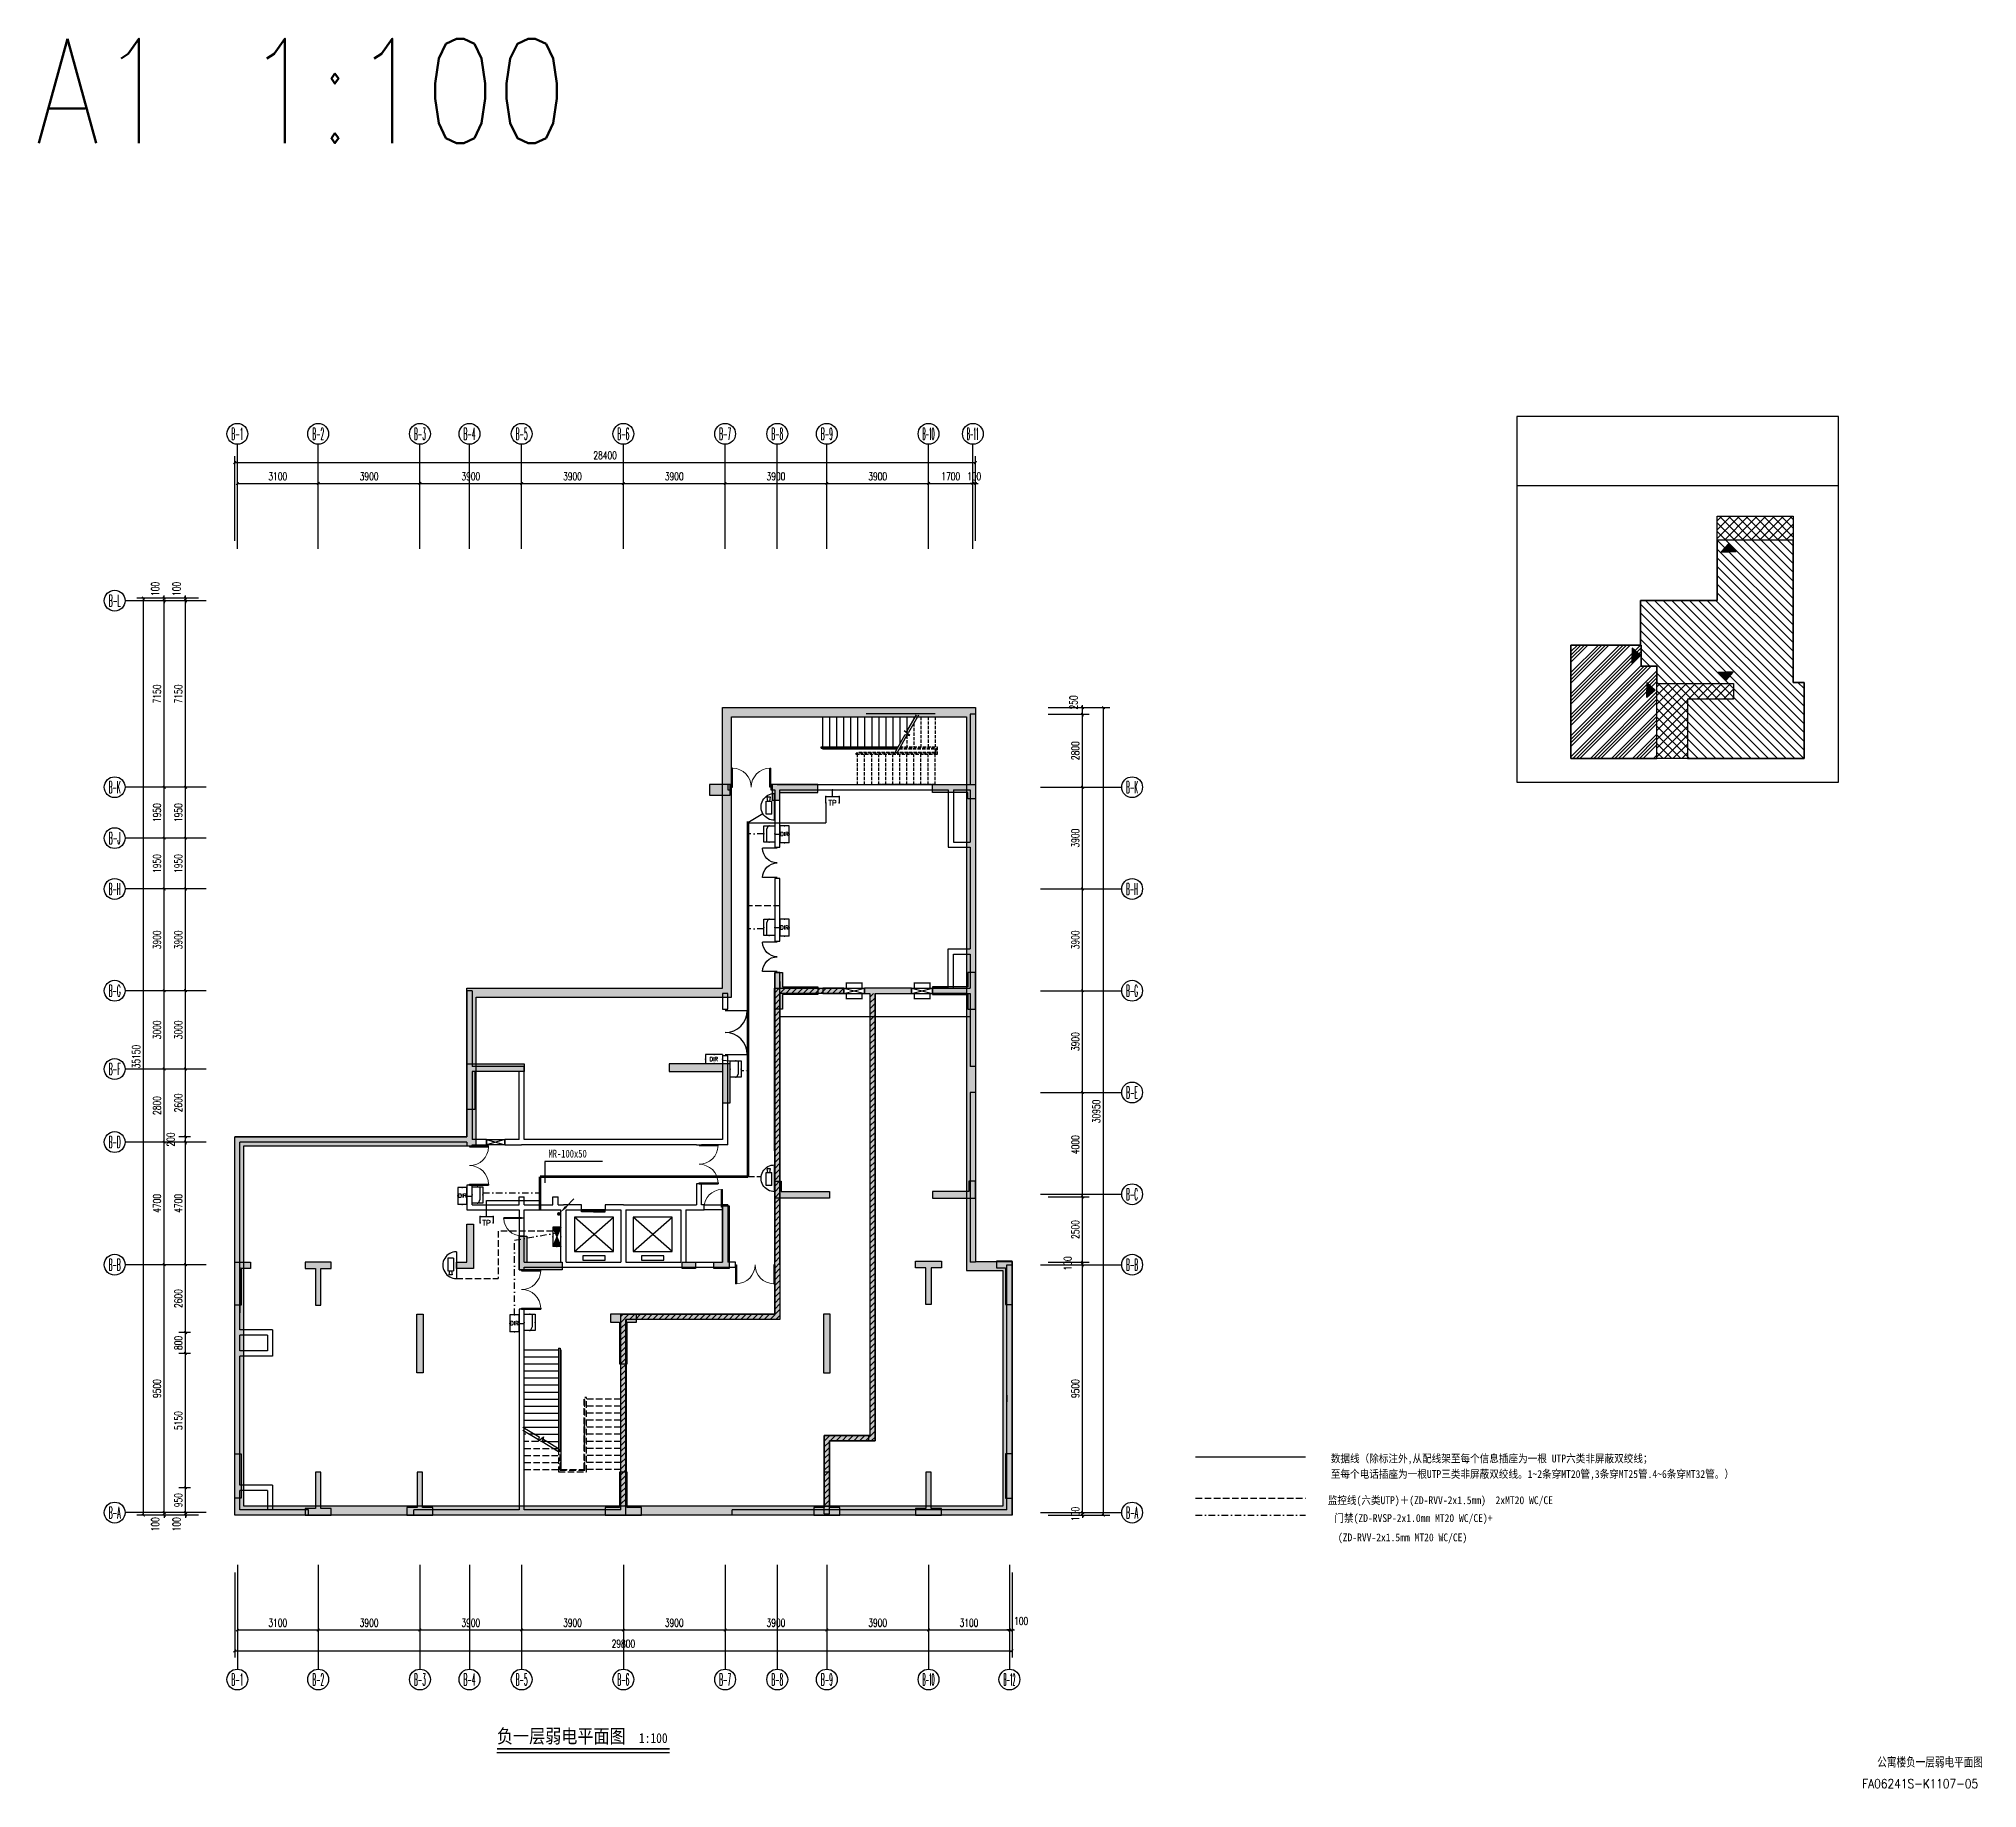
# Model space of a CAD drawing. Extents: x -41969 to 449372, y 65390 to 759577.
# Drawn here: x -41969 to 32349, y 692528 to 759577 of the extents above; entities that cross this region are included whole.
import ezdxf
from ezdxf.enums import TextEntityAlignment as Align

# ---------------------------------------------------------------- set-up
doc = ezdxf.new("R2010")
doc.units = 0
doc.header["$LTSCALE"] = 1000
doc.header["$MEASUREMENT"] = 0
doc.linetypes.add('DASH', pattern=[0.35, 0.25, -0.1])
doc.linetypes.add('DASHDOT', pattern=[1, 0.5, -0.25, 0, -0.25])
for name, color, linetype in [('0-桥架', 120, 'Continuous'), ('0-电气文字', 6, 'Continuous'), ('AXIS', 253, 'Continuous'), ('DIM_SYMB', 3, 'Continuous'), ('ELEVATOR', 1, 'Continuous'), ('EQUIP-通讯', 241, 'Continuous'), ('jg地下室外墙', 2, 'Continuous'), ('jg新结构柱', 9, 'Continuous'), ('LWIRE', 4, 'Continuous'), ('PUB_HATCH', 8, 'Continuous'), ('PUB_TEXT', 7, 'Continuous'), ('STAIR', 2, 'Continuous'), ('TC填充', 8, 'Continuous'), ('TEL_TEXT', 7, 'Continuous'), ('WALL', 7, 'Continuous'), ('WINDOW', 2, 'Continuous'), ('WINDOW_TEXT', 7, 'Continuous'), ('WIRE-照明', 120, 'Continuous'), ('安保设备SA', 241, 'Continuous'), ('设备', 2, 'Continuous')]:
    doc.layers.add(name, color=color, linetype=linetype)
doc.styles.add('-宋体', font='', dxfattribs={"width": 1.3})
doc.styles.add('_HZTXT', font='txt.shx', dxfattribs={"width": 0.8, "bigfont": 'HZTXT.shx'})
doc.styles.add('_TCH_AXIS', font='COMPLEX', dxfattribs={"bigfont": 'GBCBIG'})
doc.styles.add('_TCH_DIM_T3', font='SIMPLEX', dxfattribs={"width": 0.705882, "bigfont": 'GBCBIG'})
doc.styles.add('_TCH_LABEL', font='COMPLEX', dxfattribs={"bigfont": 'GBCBIG'})
doc.styles.add('_TEL_DIM', font='SIMPLEX', dxfattribs={"width": 0.8, "height": 3.5, "bigfont": 'HZTXT'})
doc.styles.add('SIMPLEX', font='SIMPLEX.SHX')
doc.styles.get("Standard").update_dxf_attribs({"font": 'gbenor.shx', "bigfont": 'gbcbig.shx'})
doc.styles.add('TK', font='GEDITXT.SHX', dxfattribs={"width": 0.85, "height": 3.5, "bigfont": 'DXT.SHX'})
doc.styles.add('宋体', font='', dxfattribs={"width": 0.85})
doc.styles.get('-宋体').set_extended_font_data('NSimSun')
doc.styles.get('宋体').set_extended_font_data('NSimSun')
doc.dimstyles.new('_TCH_ARCH&&100', dxfattribs={"dimtxt": 297.5, "dimasz": 100, "dimexe": 250, "dimexo": 300, "dimgap": 126.25, "dimtad": 1, "dimdec": 0, "dimzin": 0, "dimdsep": 46, "dimtxsty": '_TCH_DIM_T3', "dimblk": 'ARCHTICK', "dimcen": 0.09, "dimclrt": 7, "dimazin": 2, "dimtfac": 1, "dimtdec": 0, "dimtix": 1, "dimtmove": 2, "dimatfit": 3, "dimfxl": 0, "dimtolj": 1, "dimtzin": 0, "dimarcsym": 0})

msp = doc.modelspace()

# ---------------------------------------------------------------- texts
at = {"style": 'TK', "width": 0.85}
msp.add_text('FA06241S-K1107-05', height=350, dxfattribs=at).set_placement((27937.7, 692527.7))
at = {"layer": '0-电气文字', "linetype": 'Continuous', "style": '-宋体', "width": 0.8}
msp.add_text('MR-100x50', height=300, dxfattribs=at).set_placement((-22428.8, 716699.2))
at = {"layer": '0-电气文字', "color": 6, "linetype": 'Continuous', "style": '-宋体', "width": 0.9}
for s, p in [('数据线（除标注外,从配线架至每个信息插座为一根 UTP六类非屏蔽双绞线；', (7566.1, 705014.3)), ('至每个电话插座为一根UTP三类非屏蔽双绞线。1~2条穿MT20管,3条穿MT25管.4~6条穿MT32管。）', (7566.1, 704419.5)), ('监控线(六类UTP)＋(ZD-RVV-2x1.5mm)  2xMT20 WC/CE', (7447, 703415.4)), ('门禁(ZD-RVSP-2x1.0mm MT20 WC/CE)+', (7703.4, 702730.6)), ('(ZD-RVV-2x1.5mm MT20 WC/CE)', (7838.2, 701990.9))]:
    msp.add_text(s, height=300, dxfattribs=at).set_placement(p)
at = {"layer": 'AXIS', "color": 7, "style": '_TCH_AXIS'}
for s, width, p, p2 in [('B-1', 0.368421, (-34582, 744208.9), (-34129.5, 744208.9)), ('B-2', 0.33871, (-31482, 744208.9), (-31029.5, 744208.9)), ('B-3', 0.33871, (-27582, 744208.9), (-27129.5, 744208.9)), ('B-4', 0.328125, (-25682, 744208.9), (-25229.5, 744208.9)), ('B-5', 0.33871, (-23682, 744208.9), (-23229.5, 744208.9)), ('B-6', 0.33871, (-19782, 744208.9), (-19329.5, 744208.9)), ('B-7', 0.33871, (-15882, 744208.9), (-15429.5, 744208.9)), ('B-8', 0.33871, (-13882, 744208.9), (-13429.5, 744208.9)), ('B-9', 0.33871, (-11982, 744208.9), (-11529.5, 744208.9)), ('B-10', 0.272727, (-8082, 744208.9), (-7629.5, 744208.9)), ('B-11', 0.291667, (-6382, 744208.9), (-5929.5, 744208.9)), ('B-L', 0.333333, (-39286, 737815.9), (-38833.5, 737815.9)), ('B-K', 0.313433, (-39286, 730665.9), (-38833.5, 730665.9)), ('B-K', 0.313433, (-278, 730665.9), (174.5, 730665.9)), ('B-J', 0.355932, (-39286, 728715.9), (-38833.5, 728715.9)), ('B-H', 0.308824, (-39286, 726765.9), (-38833.5, 726765.9)), ('B-H', 0.308824, (-278, 726765.9), (174.5, 726765.9)), ('B-G', 0.318182, (-39286, 722865.9), (-38833.5, 722865.9)), ('B-G', 0.318182, (-278, 722865.9), (174.5, 722865.9)), ('B-F', 0.328125, (-39286, 719865.9), (-38833.5, 719865.9)), ('B-E', 0.328125, (-278, 718965.9), (174.5, 718965.9)), ('B-D', 0.323077, (-39286, 717065.9), (-38833.5, 717065.9)), ('B-C', 0.333333, (-278, 715065.9), (174.5, 715065.9)), ('B-B', 0.323077, (-39286, 712365.9), (-38833.5, 712365.9)), ('B-B', 0.323077, (-278, 712365.9), (174.5, 712365.9)), ('B-A', 0.318182, (-39286, 702865.9), (-38833.5, 702865.9)), ('B-A', 0.318182, (-278, 702865.9), (174.5, 702865.9)), ('B-1', 0.368421, (-34582, 696465.9), (-34129.5, 696465.9)), ('B-2', 0.33871, (-31482, 696465.9), (-31029.5, 696465.9)), ('B-3', 0.33871, (-27582, 696465.9), (-27129.5, 696465.9)), ('B-4', 0.328125, (-25682, 696465.9), (-25229.5, 696465.9)), ('B-5', 0.33871, (-23682, 696465.9), (-23229.5, 696465.9)), ('B-6', 0.33871, (-19782, 696465.9), (-19329.5, 696465.9)), ('B-7', 0.33871, (-15882, 696465.9), (-15429.5, 696465.9)), ('B-8', 0.33871, (-13882, 696465.9), (-13429.5, 696465.9)), ('B-9', 0.33871, (-11982, 696465.9), (-11529.5, 696465.9)), ('B-10', 0.272727, (-8082, 696465.9), (-7629.5, 696465.9)), ('B-12', 0.272727, (-4982, 696465.9), (-4529.5, 696465.9))]:
    msp.add_text(s, height=452.55, dxfattribs=dict(at, width=width)).set_placement(p, p2, align=Align.FIT)
at = {"layer": 'PUB_TEXT', "linetype": 'Continuous', "style": '_HZTXT', "width": 0.8}
for s, height, p in [('A1 1:100', 4000, (-42106.3, 755577.3)), ('公寓楼负一层弱电平面图', 400, (28516.8, 693320.2))]:
    msp.add_text(s, height=height, dxfattribs=at).set_placement(p)
at = {"layer": 'PUB_TEXT', "style": '宋体', "width": 0.85}
for s, height, p in [('负一层弱电平面图', 531.65, (-24402, 694259.5)), ('1:100', 379.75, (-18958.1, 694259.5))]:
    msp.add_text(s, height=height, dxfattribs=at).set_placement(p)

# ---------------------------------------------------------------- blocks, each defined once
blk = doc.blocks.new('_lift')
at = {"color": 9}
for p, q in [((0.288, 0.5), (-0.288, 0.5)), ((-0.288, 0.5), (-0.288, 0.4)), ((0.288, 0.4), (0.288, 0.5)), ((0.5, 0.3), (-0.5, 0.3)), ((0.5, 0.3), (-0.5, -0.5)), ((-0.5, 0.3), (0.5, -0.5)), ((-0.5, 0.3), (-0.5, -0.5)), ((-0.288, 0.4), (0.288, 0.4)), ((0.5, -0.5), (0.5, 0.3)), ((-0.5, -0.5), (0.5, -0.5))]:
    blk.add_line(p, q, dxfattribs=at)
blk = doc.blocks.new('fsdftgr324164365')
at = {"layer": 'jg地下室外墙'}
h = blk.add_hatch(color=9, dxfattribs=at)
h.dxf.hatch_style = 1
h.paths.add_polyline_path([(-16242, -2295682), (-25942, -2295682), (-25942, -2306432), (-35742, -2306432), (-35742, -2312132), (-44642, -2312132), (-44642, -2326632), (-14842, -2326632), (-14842, -2316903), (-16242, -2316903)])
h.paths.add_polyline_path([(-25592, -2296032), (-16592, -2296032), (-16592, -2317253), (-15192, -2317253), (-15192, -2326282), (-44292, -2326282), (-44292, -2312482), (-35392, -2312482), (-35392, -2306782), (-25592, -2306782)], flags=16)
for points in [[(-29842, -2326282), (-29842, -2318932), (-23942, -2318932), (-23944, -2306432), (-21292, -2306432), (-21292, -2306632), (-23742, -2306632), (-23742, -2319132), (-29642, -2319132), (-29642, -2326282)], [(-18692, -2306432), (-20492, -2306432), (-20492, -2306632), (-20292, -2306632), (-20292, -2323582), (-22042, -2323582), (-22042, -2326282), (-21842, -2326282), (-21842, -2323782), (-20092, -2323782), (-20089, -2306632), (-18692, -2306632)], [(-17892, -2306432), (-16592, -2306432), (-16592, -2306632), (-17892, -2306632)]]:
    blk.add_hatch(color=9, dxfattribs=at).paths.add_polyline_path(points)
at = {"layer": 'jg新结构柱'}
h = blk.add_hatch(dxfattribs=at)
h.set_pattern_fill('ANSI31', color=9, scale=100, style=0)
h.set_pattern_definition([(45, (84859.17, -158788.12), (-112.253202, 112.253202), [])])
h.paths.add_polyline_path([(-29842, -2326282), (-29642, -2326282), (-29642, -2319132), (-23742, -2319132), (-23742, -2306632), (-20292, -2306632), (-20292, -2323582), (-22042, -2323582), (-22042, -2326282), (-21842, -2326282), (-21842, -2323782), (-20092, -2323782), (-20092, -2306632), (-21292, -2306632), (-21292, -2306432), (-23942, -2306432), (-23942, -2318932), (-29842, -2318932)])
at = {"layer": 'jg地下室外墙', "color": 9}
for p, q in [((-21292, -2306432), (-21292, -2306632)), ((-20492, -2306432), (-20492, -2306632)), ((-20292, -2306632), (-20292, -2323552)), ((-20092, -2306632), (-20092, -2323752)), ((-18692, -2306432), (-18692, -2306632)), ((-17892, -2306432), (-17892, -2306632)), ((-22042, -2323582), (-20292, -2323582)), ((-22042, -2323582), (-22042, -2326282)), ((-21842, -2323782), (-21842, -2326282)), ((-21842, -2323782), (-20092, -2323782))]:
    blk.add_line(p, q, dxfattribs=at)
for points in [[(-14842, -2326632), (-44642, -2326632), (-44642, -2312132), (-35742, -2312132), (-35742, -2306432), (-25942, -2306432), (-25942, -2295682), (-16242, -2295682), (-16242, -2316903), (-14842, -2316903)], [(-15192, -2326282), (-44292, -2326282), (-44292, -2312482), (-35392, -2312482), (-35392, -2306782), (-25592, -2306782), (-25592, -2296032), (-16592, -2296032), (-16592, -2317253), (-15192, -2317253)], [(-29842, -2326282), (-29842, -2318932), (-23942, -2318932), (-23944, -2306432), (-21292, -2306432), (-21292, -2306632), (-23742, -2306632), (-23742, -2319132), (-29642, -2319132), (-29642, -2326282)], [(-18692, -2306432), (-20492, -2306432), (-20492, -2306632), (-20292, -2306632), (-20292, -2323582), (-22042, -2323582), (-22042, -2326282), (-21842, -2326282), (-21842, -2323782), (-20092, -2323782), (-20089, -2306632), (-18692, -2306632)], [(-17892, -2306432), (-16592, -2306432), (-16592, -2306632), (-17892, -2306632)]]:
    blk.add_lwpolyline(points, close=True, dxfattribs=at)
blk = doc.blocks.new('_ArchTick')
at = {"color": 0, "linetype": 'ByBlock', "const_width": 0.4}
blk.add_lwpolyline([(-0.5, -0.5), (0.5, 0.5)], dxfattribs=at)
blk = doc.blocks.new('*D150')
at = {"layer": 'AXIS', "color": 0, "lineweight": -2}
for p, q in [((-34356, 700792), (-34356, 698342)), ((-31256, 700792), (-31256, 698342)), ((-34356, 698592), (-31256, 698592))]:
    blk.add_line(p, q, dxfattribs=at)
at = {"layer": 'Defpoints', "color": 0}
for p in [(-34356, 701092), (-31256, 701092), (-31256, 698592)]:
    blk.add_point(p, dxfattribs=at)
at = {"layer": 'AXIS', "color": 0, "lineweight": -2, "xscale": 100, "yscale": 100, "zscale": 100, "rotation": 180}
blk.add_blockref('_ArchTick', (-34356, 698592), dxfattribs=at)
at = {"layer": 'AXIS', "color": 0, "lineweight": -2, "xscale": 100, "yscale": 100, "zscale": 100}
blk.add_blockref('_ArchTick', (-31256, 698592), dxfattribs=at)
at = {"layer": 'AXIS', "color": 7, "insert": (-32806, 698867), "char_height": 297.5, "attachment_point": 5, "style": '_TCH_DIM_T3'}
blk.add_mtext('\\A1;3100', dxfattribs=at)
blk = doc.blocks.new('*D151')
at = {"layer": 'AXIS', "color": 0, "lineweight": -2}
for p, q in [((-31256, 700792), (-31256, 698342)), ((-27356, 700792), (-27356, 698342)), ((-31256, 698592), (-27356, 698592))]:
    blk.add_line(p, q, dxfattribs=at)
at = {"layer": 'Defpoints', "color": 0}
for p in [(-31256, 701092), (-27356, 701092), (-27356, 698592)]:
    blk.add_point(p, dxfattribs=at)
at = {"layer": 'AXIS', "color": 0, "lineweight": -2, "xscale": 100, "yscale": 100, "zscale": 100, "rotation": 180}
blk.add_blockref('_ArchTick', (-31256, 698592), dxfattribs=at)
at = {"layer": 'AXIS', "color": 0, "lineweight": -2, "xscale": 100, "yscale": 100, "zscale": 100}
blk.add_blockref('_ArchTick', (-27356, 698592), dxfattribs=at)
at = {"layer": 'AXIS', "color": 7, "insert": (-29306, 698867), "char_height": 297.5, "attachment_point": 5, "style": '_TCH_DIM_T3'}
blk.add_mtext('\\A1;3900', dxfattribs=at)
blk = doc.blocks.new('*D152')
at = {"layer": 'AXIS', "color": 0, "lineweight": -2}
for p, q in [((-27356, 700792), (-27356, 698342)), ((-23456, 700792), (-23456, 698342)), ((-27356, 698592), (-23456, 698592))]:
    blk.add_line(p, q, dxfattribs=at)
at = {"layer": 'Defpoints', "color": 0}
for p in [(-27356, 701092), (-23456, 701092), (-23456, 698592)]:
    blk.add_point(p, dxfattribs=at)
at = {"layer": 'AXIS', "color": 0, "lineweight": -2, "xscale": 100, "yscale": 100, "zscale": 100, "rotation": 180}
blk.add_blockref('_ArchTick', (-27356, 698592), dxfattribs=at)
at = {"layer": 'AXIS', "color": 0, "lineweight": -2, "xscale": 100, "yscale": 100, "zscale": 100}
blk.add_blockref('_ArchTick', (-23456, 698592), dxfattribs=at)
at = {"layer": 'AXIS', "color": 7, "insert": (-25406, 698867), "char_height": 297.5, "attachment_point": 5, "style": '_TCH_DIM_T3'}
blk.add_mtext('\\A1;3900', dxfattribs=at)
blk = doc.blocks.new('*D153')
at = {"layer": 'AXIS', "color": 0, "lineweight": -2}
for p, q in [((-23456, 700792), (-23456, 698342)), ((-19556, 700792), (-19556, 698342)), ((-23456, 698592), (-19556, 698592))]:
    blk.add_line(p, q, dxfattribs=at)
at = {"layer": 'Defpoints', "color": 0}
for p in [(-23456, 701092), (-19556, 701092), (-19556, 698592)]:
    blk.add_point(p, dxfattribs=at)
at = {"layer": 'AXIS', "color": 0, "lineweight": -2, "xscale": 100, "yscale": 100, "zscale": 100, "rotation": 180}
blk.add_blockref('_ArchTick', (-23456, 698592), dxfattribs=at)
at = {"layer": 'AXIS', "color": 0, "lineweight": -2, "xscale": 100, "yscale": 100, "zscale": 100}
blk.add_blockref('_ArchTick', (-19556, 698592), dxfattribs=at)
at = {"layer": 'AXIS', "color": 7, "insert": (-21506, 698867), "char_height": 297.5, "attachment_point": 5, "style": '_TCH_DIM_T3'}
blk.add_mtext('\\A1;3900', dxfattribs=at)
blk = doc.blocks.new('*D154')
at = {"layer": 'AXIS', "color": 0, "lineweight": -2}
for p, q in [((-19556, 700792), (-19556, 698342)), ((-15656, 700792), (-15656, 698342)), ((-19556, 698592), (-15656, 698592))]:
    blk.add_line(p, q, dxfattribs=at)
at = {"layer": 'Defpoints', "color": 0}
for p in [(-19556, 701092), (-15656, 701092), (-15656, 698592)]:
    blk.add_point(p, dxfattribs=at)
at = {"layer": 'AXIS', "color": 0, "lineweight": -2, "xscale": 100, "yscale": 100, "zscale": 100, "rotation": 180}
blk.add_blockref('_ArchTick', (-19556, 698592), dxfattribs=at)
at = {"layer": 'AXIS', "color": 0, "lineweight": -2, "xscale": 100, "yscale": 100, "zscale": 100}
blk.add_blockref('_ArchTick', (-15656, 698592), dxfattribs=at)
at = {"layer": 'AXIS', "color": 7, "insert": (-17606, 698867), "char_height": 297.5, "attachment_point": 5, "style": '_TCH_DIM_T3'}
blk.add_mtext('\\A1;3900', dxfattribs=at)
blk = doc.blocks.new('*D155')
at = {"layer": 'AXIS', "color": 0, "lineweight": -2}
for p, q in [((-15656, 700792), (-15656, 698342)), ((-11756, 700792), (-11756, 698342)), ((-15656, 698592), (-11756, 698592))]:
    blk.add_line(p, q, dxfattribs=at)
at = {"layer": 'Defpoints', "color": 0}
for p in [(-15656, 701092), (-11756, 701092), (-11756, 698592)]:
    blk.add_point(p, dxfattribs=at)
at = {"layer": 'AXIS', "color": 0, "lineweight": -2, "xscale": 100, "yscale": 100, "zscale": 100, "rotation": 180}
blk.add_blockref('_ArchTick', (-15656, 698592), dxfattribs=at)
at = {"layer": 'AXIS', "color": 0, "lineweight": -2, "xscale": 100, "yscale": 100, "zscale": 100}
blk.add_blockref('_ArchTick', (-11756, 698592), dxfattribs=at)
at = {"layer": 'AXIS', "color": 7, "insert": (-13706, 698867), "char_height": 297.5, "attachment_point": 5, "style": '_TCH_DIM_T3'}
blk.add_mtext('\\A1;3900', dxfattribs=at)
blk = doc.blocks.new('*D156')
at = {"layer": 'AXIS', "color": 0, "lineweight": -2}
for p, q in [((-11756, 700792), (-11756, 698342)), ((-7856, 700792), (-7856, 698342)), ((-11756, 698592), (-7856, 698592))]:
    blk.add_line(p, q, dxfattribs=at)
at = {"layer": 'Defpoints', "color": 0}
for p in [(-11756, 701092), (-7856, 701092), (-7856, 698592)]:
    blk.add_point(p, dxfattribs=at)
at = {"layer": 'AXIS', "color": 0, "lineweight": -2, "xscale": 100, "yscale": 100, "zscale": 100, "rotation": 180}
blk.add_blockref('_ArchTick', (-11756, 698592), dxfattribs=at)
at = {"layer": 'AXIS', "color": 0, "lineweight": -2, "xscale": 100, "yscale": 100, "zscale": 100}
blk.add_blockref('_ArchTick', (-7856, 698592), dxfattribs=at)
at = {"layer": 'AXIS', "color": 7, "insert": (-9806, 698867), "char_height": 297.5, "attachment_point": 5, "style": '_TCH_DIM_T3'}
blk.add_mtext('\\A1;3900', dxfattribs=at)
blk = doc.blocks.new('*D157')
at = {"layer": 'AXIS', "color": 0, "lineweight": -2}
for p, q in [((-7856, 700792), (-7856, 698342)), ((-4756, 700792), (-4756, 698342)), ((-7856, 698592), (-4756, 698592))]:
    blk.add_line(p, q, dxfattribs=at)
at = {"layer": 'Defpoints', "color": 0}
for p in [(-7856, 701092), (-4756, 701092), (-4756, 698592)]:
    blk.add_point(p, dxfattribs=at)
at = {"layer": 'AXIS', "color": 0, "lineweight": -2, "xscale": 100, "yscale": 100, "zscale": 100, "rotation": 180}
blk.add_blockref('_ArchTick', (-7856, 698592), dxfattribs=at)
at = {"layer": 'AXIS', "color": 0, "lineweight": -2, "xscale": 100, "yscale": 100, "zscale": 100}
blk.add_blockref('_ArchTick', (-4756, 698592), dxfattribs=at)
at = {"layer": 'AXIS', "color": 7, "insert": (-6306, 698867), "char_height": 297.5, "attachment_point": 5, "style": '_TCH_DIM_T3'}
blk.add_mtext('\\A1;3100', dxfattribs=at)
blk = doc.blocks.new('*D158')
at = {"layer": 'AXIS', "color": 0, "lineweight": -2}
for p, q in [((-4756, 700792), (-4756, 698342)), ((-4656, 700792), (-4656, 698342)), ((-4756, 698592), (-4856, 698592)), ((-4756, 698592), (-4656, 698592)), ((-4656, 698592), (-4556, 698592))]:
    blk.add_line(p, q, dxfattribs=at)
at = {"layer": 'Defpoints', "color": 0}
for p in [(-4756, 701092), (-4656, 701092), (-4656, 698592)]:
    blk.add_point(p, dxfattribs=at)
at = {"layer": 'AXIS', "color": 0, "lineweight": -2, "xscale": 100, "yscale": 100, "zscale": 100}
blk.add_blockref('_ArchTick', (-4756, 698592), dxfattribs=at)
at = {"layer": 'AXIS', "color": 0, "lineweight": -2, "xscale": 100, "yscale": 100, "zscale": 100, "rotation": 180}
blk.add_blockref('_ArchTick', (-4656, 698592), dxfattribs=at)
at = {"layer": 'AXIS', "color": 7, "insert": (-4306, 698937), "char_height": 297.5, "attachment_point": 5, "style": '_TCH_DIM_T3'}
blk.add_mtext('\\A1;100', dxfattribs=at)
blk = doc.blocks.new('*D159')
at = {"layer": 'AXIS', "color": 0, "lineweight": -2}
for p, q in [((-34456, 700792), (-34456, 697542)), ((-4656, 700792), (-4656, 697542)), ((-34456, 697792), (-4656, 697792))]:
    blk.add_line(p, q, dxfattribs=at)
at = {"layer": 'Defpoints', "color": 0}
for p in [(-34456, 701092), (-4656, 701092), (-4656, 697792)]:
    blk.add_point(p, dxfattribs=at)
at = {"layer": 'AXIS', "color": 0, "lineweight": -2, "xscale": 100, "yscale": 100, "zscale": 100, "rotation": 180}
blk.add_blockref('_ArchTick', (-34456, 697792), dxfattribs=at)
at = {"layer": 'AXIS', "color": 0, "lineweight": -2, "xscale": 100, "yscale": 100, "zscale": 100}
blk.add_blockref('_ArchTick', (-4656, 697792), dxfattribs=at)
at = {"layer": 'AXIS', "color": 7, "insert": (-19556, 698067), "char_height": 297.5, "attachment_point": 5, "style": '_TCH_DIM_T3'}
blk.add_mtext('\\A1;29800', dxfattribs=at)
blk = doc.blocks.new('*D160')
at = {"layer": 'AXIS', "color": 0, "lineweight": -2}
for p, q in [((-34356, 740335), (-34356, 742785)), ((-34356, 742535), (-31256, 742535)), ((-31256, 740335), (-31256, 742785))]:
    blk.add_line(p, q, dxfattribs=at)
at = {"layer": 'Defpoints', "color": 0}
for p in [(-31256, 742535), (-34356, 740035), (-31256, 740035)]:
    blk.add_point(p, dxfattribs=at)
at = {"layer": 'AXIS', "color": 0, "lineweight": -2, "xscale": 100, "yscale": 100, "zscale": 100, "rotation": 180}
blk.add_blockref('_ArchTick', (-34356, 742535), dxfattribs=at)
at = {"layer": 'AXIS', "color": 0, "lineweight": -2, "xscale": 100, "yscale": 100, "zscale": 100}
blk.add_blockref('_ArchTick', (-31256, 742535), dxfattribs=at)
at = {"layer": 'AXIS', "color": 7, "insert": (-32806, 742810), "char_height": 297.5, "attachment_point": 5, "style": '_TCH_DIM_T3'}
blk.add_mtext('\\A1;3100', dxfattribs=at)
blk = doc.blocks.new('*D161')
at = {"layer": 'AXIS', "color": 0, "lineweight": -2}
for p, q in [((-31256, 740335), (-31256, 742785)), ((-31256, 742535), (-27356, 742535)), ((-27356, 740335), (-27356, 742785))]:
    blk.add_line(p, q, dxfattribs=at)
at = {"layer": 'Defpoints', "color": 0}
for p in [(-27356, 742535), (-31256, 740035), (-27356, 740035)]:
    blk.add_point(p, dxfattribs=at)
at = {"layer": 'AXIS', "color": 0, "lineweight": -2, "xscale": 100, "yscale": 100, "zscale": 100, "rotation": 180}
blk.add_blockref('_ArchTick', (-31256, 742535), dxfattribs=at)
at = {"layer": 'AXIS', "color": 0, "lineweight": -2, "xscale": 100, "yscale": 100, "zscale": 100}
blk.add_blockref('_ArchTick', (-27356, 742535), dxfattribs=at)
at = {"layer": 'AXIS', "color": 7, "insert": (-29306, 742810), "char_height": 297.5, "attachment_point": 5, "style": '_TCH_DIM_T3'}
blk.add_mtext('\\A1;3900', dxfattribs=at)
blk = doc.blocks.new('*D162')
at = {"layer": 'AXIS', "color": 0, "lineweight": -2}
for p, q in [((-27356, 740335), (-27356, 742785)), ((-27356, 742535), (-23456, 742535)), ((-23456, 740335), (-23456, 742785))]:
    blk.add_line(p, q, dxfattribs=at)
at = {"layer": 'Defpoints', "color": 0}
for p in [(-23456, 742535), (-27356, 740035), (-23456, 740035)]:
    blk.add_point(p, dxfattribs=at)
at = {"layer": 'AXIS', "color": 0, "lineweight": -2, "xscale": 100, "yscale": 100, "zscale": 100, "rotation": 180}
blk.add_blockref('_ArchTick', (-27356, 742535), dxfattribs=at)
at = {"layer": 'AXIS', "color": 0, "lineweight": -2, "xscale": 100, "yscale": 100, "zscale": 100}
blk.add_blockref('_ArchTick', (-23456, 742535), dxfattribs=at)
at = {"layer": 'AXIS', "color": 7, "insert": (-25406, 742810), "char_height": 297.5, "attachment_point": 5, "style": '_TCH_DIM_T3'}
blk.add_mtext('\\A1;3900', dxfattribs=at)
blk = doc.blocks.new('*D163')
at = {"layer": 'AXIS', "color": 0, "lineweight": -2}
for p, q in [((-23456, 740335), (-23456, 742785)), ((-23456, 742535), (-19556, 742535)), ((-19556, 740335), (-19556, 742785))]:
    blk.add_line(p, q, dxfattribs=at)
at = {"layer": 'Defpoints', "color": 0}
for p in [(-19556, 742535), (-23456, 740035), (-19556, 740035)]:
    blk.add_point(p, dxfattribs=at)
at = {"layer": 'AXIS', "color": 0, "lineweight": -2, "xscale": 100, "yscale": 100, "zscale": 100, "rotation": 180}
blk.add_blockref('_ArchTick', (-23456, 742535), dxfattribs=at)
at = {"layer": 'AXIS', "color": 0, "lineweight": -2, "xscale": 100, "yscale": 100, "zscale": 100}
blk.add_blockref('_ArchTick', (-19556, 742535), dxfattribs=at)
at = {"layer": 'AXIS', "color": 7, "insert": (-21506, 742810), "char_height": 297.5, "attachment_point": 5, "style": '_TCH_DIM_T3'}
blk.add_mtext('\\A1;3900', dxfattribs=at)
blk = doc.blocks.new('*D164')
at = {"layer": 'AXIS', "color": 0, "lineweight": -2}
for p, q in [((-19556, 740335), (-19556, 742785)), ((-19556, 742535), (-15656, 742535)), ((-15656, 740335), (-15656, 742785))]:
    blk.add_line(p, q, dxfattribs=at)
at = {"layer": 'Defpoints', "color": 0}
for p in [(-15656, 742535), (-19556, 740035), (-15656, 740035)]:
    blk.add_point(p, dxfattribs=at)
at = {"layer": 'AXIS', "color": 0, "lineweight": -2, "xscale": 100, "yscale": 100, "zscale": 100, "rotation": 180}
blk.add_blockref('_ArchTick', (-19556, 742535), dxfattribs=at)
at = {"layer": 'AXIS', "color": 0, "lineweight": -2, "xscale": 100, "yscale": 100, "zscale": 100}
blk.add_blockref('_ArchTick', (-15656, 742535), dxfattribs=at)
at = {"layer": 'AXIS', "color": 7, "insert": (-17606, 742810), "char_height": 297.5, "attachment_point": 5, "style": '_TCH_DIM_T3'}
blk.add_mtext('\\A1;3900', dxfattribs=at)
blk = doc.blocks.new('*D165')
at = {"layer": 'AXIS', "color": 0, "lineweight": -2}
for p, q in [((-15656, 740335), (-15656, 742785)), ((-15656, 742535), (-11756, 742535)), ((-11756, 740335), (-11756, 742785))]:
    blk.add_line(p, q, dxfattribs=at)
at = {"layer": 'Defpoints', "color": 0}
for p in [(-11756, 742535), (-15656, 740035), (-11756, 740035)]:
    blk.add_point(p, dxfattribs=at)
at = {"layer": 'AXIS', "color": 0, "lineweight": -2, "xscale": 100, "yscale": 100, "zscale": 100, "rotation": 180}
blk.add_blockref('_ArchTick', (-15656, 742535), dxfattribs=at)
at = {"layer": 'AXIS', "color": 0, "lineweight": -2, "xscale": 100, "yscale": 100, "zscale": 100}
blk.add_blockref('_ArchTick', (-11756, 742535), dxfattribs=at)
at = {"layer": 'AXIS', "color": 7, "insert": (-13706, 742810), "char_height": 297.5, "attachment_point": 5, "style": '_TCH_DIM_T3'}
blk.add_mtext('\\A1;3900', dxfattribs=at)
blk = doc.blocks.new('*D166')
at = {"layer": 'AXIS', "color": 0, "lineweight": -2}
for p, q in [((-11756, 740335), (-11756, 742785)), ((-11756, 742535), (-7856, 742535)), ((-7856, 740335), (-7856, 742785))]:
    blk.add_line(p, q, dxfattribs=at)
at = {"layer": 'Defpoints', "color": 0}
for p in [(-7856, 742535), (-11756, 740035), (-7856, 740035)]:
    blk.add_point(p, dxfattribs=at)
at = {"layer": 'AXIS', "color": 0, "lineweight": -2, "xscale": 100, "yscale": 100, "zscale": 100, "rotation": 180}
blk.add_blockref('_ArchTick', (-11756, 742535), dxfattribs=at)
at = {"layer": 'AXIS', "color": 0, "lineweight": -2, "xscale": 100, "yscale": 100, "zscale": 100}
blk.add_blockref('_ArchTick', (-7856, 742535), dxfattribs=at)
at = {"layer": 'AXIS', "color": 7, "insert": (-9806, 742810), "char_height": 297.5, "attachment_point": 5, "style": '_TCH_DIM_T3'}
blk.add_mtext('\\A1;3900', dxfattribs=at)
blk = doc.blocks.new('*D167')
at = {"layer": 'AXIS', "color": 0, "lineweight": -2}
for p, q in [((-7856, 740335), (-7856, 742785)), ((-7856, 742535), (-6156, 742535)), ((-6156, 740335), (-6156, 742785))]:
    blk.add_line(p, q, dxfattribs=at)
at = {"layer": 'Defpoints', "color": 0}
for p in [(-6156, 742535), (-7856, 740035), (-6156, 740035)]:
    blk.add_point(p, dxfattribs=at)
at = {"layer": 'AXIS', "color": 0, "lineweight": -2, "xscale": 100, "yscale": 100, "zscale": 100, "rotation": 180}
blk.add_blockref('_ArchTick', (-7856, 742535), dxfattribs=at)
at = {"layer": 'AXIS', "color": 0, "lineweight": -2, "xscale": 100, "yscale": 100, "zscale": 100}
blk.add_blockref('_ArchTick', (-6156, 742535), dxfattribs=at)
at = {"layer": 'AXIS', "color": 7, "insert": (-7006, 742810), "char_height": 297.5, "attachment_point": 5, "style": '_TCH_DIM_T3'}
blk.add_mtext('\\A1;1700', dxfattribs=at)
blk = doc.blocks.new('*D168')
at = {"layer": 'AXIS', "color": 0, "lineweight": -2}
for p, q in [((-6156, 742535), (-6256, 742535)), ((-6156, 740335), (-6156, 742785)), ((-6156, 742535), (-6056, 742535)), ((-6056, 740335), (-6056, 742785)), ((-6056, 742535), (-5956, 742535))]:
    blk.add_line(p, q, dxfattribs=at)
at = {"layer": 'Defpoints', "color": 0}
for p in [(-6056, 742535), (-6156, 740035), (-6056, 740035)]:
    blk.add_point(p, dxfattribs=at)
at = {"layer": 'AXIS', "color": 0, "lineweight": -2, "xscale": 100, "yscale": 100, "zscale": 100}
blk.add_blockref('_ArchTick', (-6156, 742535), dxfattribs=at)
at = {"layer": 'AXIS', "color": 0, "lineweight": -2, "xscale": 100, "yscale": 100, "zscale": 100, "rotation": 180}
blk.add_blockref('_ArchTick', (-6056, 742535), dxfattribs=at)
at = {"layer": 'AXIS', "color": 7, "insert": (-6106, 742810), "char_height": 297.5, "attachment_point": 5, "style": '_TCH_DIM_T3'}
blk.add_mtext('\\A1;100', dxfattribs=at)
blk = doc.blocks.new('*D169')
at = {"layer": 'AXIS', "color": 0, "lineweight": -2}
for p, q in [((-34456, 740335), (-34456, 743585)), ((-34456, 743335), (-6056, 743335)), ((-6056, 740335), (-6056, 743585))]:
    blk.add_line(p, q, dxfattribs=at)
at = {"layer": 'Defpoints', "color": 0}
for p in [(-6056, 743335), (-34456, 740035), (-6056, 740035)]:
    blk.add_point(p, dxfattribs=at)
at = {"layer": 'AXIS', "color": 0, "lineweight": -2, "xscale": 100, "yscale": 100, "zscale": 100, "rotation": 180}
blk.add_blockref('_ArchTick', (-34456, 743335), dxfattribs=at)
at = {"layer": 'AXIS', "color": 0, "lineweight": -2, "xscale": 100, "yscale": 100, "zscale": 100}
blk.add_blockref('_ArchTick', (-6056, 743335), dxfattribs=at)
at = {"layer": 'AXIS', "color": 7, "insert": (-20256, 743610), "char_height": 297.5, "attachment_point": 5, "style": '_TCH_DIM_T3'}
blk.add_mtext('\\A1;28400', dxfattribs=at)
blk = doc.blocks.new('*D170')
at = {"layer": 'AXIS', "color": 0, "lineweight": -2}
for p, q in [((-36146, 703092), (-36593, 703092)), ((-36343, 703092), (-36343, 703192)), ((-36343, 702992), (-36343, 703092)), ((-36146, 702992), (-36593, 702992)), ((-36343, 702992), (-36343, 702892))]:
    blk.add_line(p, q, dxfattribs=at)
at = {"layer": 'Defpoints', "color": 0}
for p in [(-36343, 703092), (-35846, 703092), (-35846, 702992)]:
    blk.add_point(p, dxfattribs=at)
at = {"layer": 'AXIS', "color": 0, "lineweight": -2, "xscale": 100, "yscale": 100, "zscale": 100}
for p, rotation in [((-36343, 703092), 270), ((-36343, 702992), 90)]:
    blk.add_blockref('_ArchTick', p, dxfattribs=dict(at, rotation=rotation))
at = {"layer": 'AXIS', "color": 7, "insert": (-36688, 702642), "char_height": 297.5, "attachment_point": 5, "rotation": 90, "style": '_TCH_DIM_T3'}
blk.add_mtext('\\A1;100', dxfattribs=at)
blk = doc.blocks.new('*D171')
at = {"layer": 'AXIS', "color": 0, "lineweight": -2}
for p, q in [((-36146, 704043), (-36593, 704043)), ((-36343, 703092), (-36343, 704043)), ((-36146, 703092), (-36593, 703092))]:
    blk.add_line(p, q, dxfattribs=at)
at = {"layer": 'Defpoints', "color": 0}
for p in [(-36343, 704043), (-35846, 704043), (-35846, 703092)]:
    blk.add_point(p, dxfattribs=at)
at = {"layer": 'AXIS', "color": 0, "lineweight": -2, "xscale": 100, "yscale": 100, "zscale": 100}
for p, rotation in [((-36343, 704043), 90), ((-36343, 703092), 270)]:
    blk.add_blockref('_ArchTick', p, dxfattribs=dict(at, rotation=rotation))
at = {"layer": 'AXIS', "color": 7, "insert": (-36618, 703567), "char_height": 297.5, "attachment_point": 5, "rotation": 90, "style": '_TCH_DIM_T3'}
blk.add_mtext('\\A1;950', dxfattribs=at)
blk = doc.blocks.new('*D172')
at = {"layer": 'AXIS', "color": 0, "lineweight": -2}
for p, q in [((-36146, 709192), (-36593, 709192)), ((-36343, 704043), (-36343, 709192)), ((-36146, 704043), (-36593, 704043))]:
    blk.add_line(p, q, dxfattribs=at)
at = {"layer": 'Defpoints', "color": 0}
for p in [(-36343, 709192), (-35846, 709192), (-35846, 704043)]:
    blk.add_point(p, dxfattribs=at)
at = {"layer": 'AXIS', "color": 0, "lineweight": -2, "xscale": 100, "yscale": 100, "zscale": 100}
for p, rotation in [((-36343, 709192), 90), ((-36343, 704043), 270)]:
    blk.add_blockref('_ArchTick', p, dxfattribs=dict(at, rotation=rotation))
at = {"layer": 'AXIS', "color": 7, "insert": (-36618, 706617), "char_height": 297.5, "attachment_point": 5, "rotation": 90, "style": '_TCH_DIM_T3'}
blk.add_mtext('\\A1;5150', dxfattribs=at)
blk = doc.blocks.new('*D173')
at = {"layer": 'AXIS', "color": 0, "lineweight": -2}
for p, q in [((-36146, 709992), (-36593, 709992)), ((-36343, 709192), (-36343, 709992)), ((-36146, 709192), (-36593, 709192))]:
    blk.add_line(p, q, dxfattribs=at)
at = {"layer": 'Defpoints', "color": 0}
for p in [(-36343, 709992), (-35846, 709992), (-35846, 709192)]:
    blk.add_point(p, dxfattribs=at)
at = {"layer": 'AXIS', "color": 0, "lineweight": -2, "xscale": 100, "yscale": 100, "zscale": 100}
for p, rotation in [((-36343, 709992), 90), ((-36343, 709192), 270)]:
    blk.add_blockref('_ArchTick', p, dxfattribs=dict(at, rotation=rotation))
at = {"layer": 'AXIS', "color": 7, "insert": (-36618, 709592), "char_height": 297.5, "attachment_point": 5, "rotation": 90, "style": '_TCH_DIM_T3'}
blk.add_mtext('\\A1;800', dxfattribs=at)
blk = doc.blocks.new('*D174')
at = {"layer": 'AXIS', "color": 0, "lineweight": -2}
for p, q in [((-36146, 712592), (-36593, 712592)), ((-36343, 709992), (-36343, 712592)), ((-36146, 709992), (-36593, 709992))]:
    blk.add_line(p, q, dxfattribs=at)
at = {"layer": 'Defpoints', "color": 0}
for p in [(-36343, 712592), (-35846, 712592), (-35846, 709992)]:
    blk.add_point(p, dxfattribs=at)
at = {"layer": 'AXIS', "color": 0, "lineweight": -2, "xscale": 100, "yscale": 100, "zscale": 100}
for p, rotation in [((-36343, 712592), 90), ((-36343, 709992), 270)]:
    blk.add_blockref('_ArchTick', p, dxfattribs=dict(at, rotation=rotation))
at = {"layer": 'AXIS', "color": 7, "insert": (-36618, 711292), "char_height": 297.5, "attachment_point": 5, "rotation": 90, "style": '_TCH_DIM_T3'}
blk.add_mtext('\\A1;2600', dxfattribs=at)
blk = doc.blocks.new('*D175')
at = {"layer": 'AXIS', "color": 0, "lineweight": -2}
for p, q in [((-36146, 717292), (-36593, 717292)), ((-36343, 712592), (-36343, 717292)), ((-36146, 712592), (-36593, 712592))]:
    blk.add_line(p, q, dxfattribs=at)
at = {"layer": 'Defpoints', "color": 0}
for p in [(-36343, 717292), (-35846, 717292), (-35846, 712592)]:
    blk.add_point(p, dxfattribs=at)
at = {"layer": 'AXIS', "color": 0, "lineweight": -2, "xscale": 100, "yscale": 100, "zscale": 100}
for p, rotation in [((-36343, 717292), 90), ((-36343, 712592), 270)]:
    blk.add_blockref('_ArchTick', p, dxfattribs=dict(at, rotation=rotation))
at = {"layer": 'AXIS', "color": 7, "insert": (-36618, 714942), "char_height": 297.5, "attachment_point": 5, "rotation": 90, "style": '_TCH_DIM_T3'}
blk.add_mtext('\\A1;4700', dxfattribs=at)
blk = doc.blocks.new('*D176')
at = {"layer": 'AXIS', "color": 0, "lineweight": -2}
for p, q in [((-36146, 717492), (-36593, 717492)), ((-36146, 717292), (-36593, 717292)), ((-36343, 717492), (-36343, 717592)), ((-36343, 717292), (-36343, 717492)), ((-36343, 717292), (-36343, 717192))]:
    blk.add_line(p, q, dxfattribs=at)
at = {"layer": 'Defpoints', "color": 0}
for p in [(-36343, 717492), (-35846, 717492), (-35846, 717292)]:
    blk.add_point(p, dxfattribs=at)
at = {"layer": 'AXIS', "color": 0, "lineweight": -2, "xscale": 100, "yscale": 100, "zscale": 100}
for p, rotation in [((-36343, 717492), 270), ((-36343, 717292), 90)]:
    blk.add_blockref('_ArchTick', p, dxfattribs=dict(at, rotation=rotation))
at = {"layer": 'AXIS', "color": 7, "insert": (-36910, 717392), "char_height": 297.5, "attachment_point": 5, "rotation": 90, "style": '_TCH_DIM_T3'}
blk.add_mtext('\\A1;200', dxfattribs=at)
blk = doc.blocks.new('*D177')
at = {"layer": 'AXIS', "color": 0, "lineweight": -2}
for p, q in [((-36146, 720092), (-36593, 720092)), ((-36343, 717492), (-36343, 720092)), ((-36146, 717492), (-36593, 717492))]:
    blk.add_line(p, q, dxfattribs=at)
at = {"layer": 'Defpoints', "color": 0}
for p in [(-36343, 720092), (-35846, 720092), (-35846, 717492)]:
    blk.add_point(p, dxfattribs=at)
at = {"layer": 'AXIS', "color": 0, "lineweight": -2, "xscale": 100, "yscale": 100, "zscale": 100}
for p, rotation in [((-36343, 720092), 90), ((-36343, 717492), 270)]:
    blk.add_blockref('_ArchTick', p, dxfattribs=dict(at, rotation=rotation))
at = {"layer": 'AXIS', "color": 7, "insert": (-36618, 718792), "char_height": 297.5, "attachment_point": 5, "rotation": 90, "style": '_TCH_DIM_T3'}
blk.add_mtext('\\A1;2600', dxfattribs=at)
blk = doc.blocks.new('*D178')
at = {"layer": 'AXIS', "color": 0, "lineweight": -2}
for p, q in [((-36146, 723092), (-36593, 723092)), ((-36343, 720092), (-36343, 723092)), ((-36146, 720092), (-36593, 720092))]:
    blk.add_line(p, q, dxfattribs=at)
at = {"layer": 'Defpoints', "color": 0}
for p in [(-36343, 723092), (-35846, 723092), (-35846, 720092)]:
    blk.add_point(p, dxfattribs=at)
at = {"layer": 'AXIS', "color": 0, "lineweight": -2, "xscale": 100, "yscale": 100, "zscale": 100}
for p, rotation in [((-36343, 723092), 90), ((-36343, 720092), 270)]:
    blk.add_blockref('_ArchTick', p, dxfattribs=dict(at, rotation=rotation))
at = {"layer": 'AXIS', "color": 7, "insert": (-36618, 721592), "char_height": 297.5, "attachment_point": 5, "rotation": 90, "style": '_TCH_DIM_T3'}
blk.add_mtext('\\A1;3000', dxfattribs=at)
blk = doc.blocks.new('*D179')
at = {"layer": 'AXIS', "color": 0, "lineweight": -2}
for p, q in [((-36146, 726992), (-36593, 726992)), ((-36343, 723092), (-36343, 726992)), ((-36146, 723092), (-36593, 723092))]:
    blk.add_line(p, q, dxfattribs=at)
at = {"layer": 'Defpoints', "color": 0}
for p in [(-36343, 726992), (-35846, 726992), (-35846, 723092)]:
    blk.add_point(p, dxfattribs=at)
at = {"layer": 'AXIS', "color": 0, "lineweight": -2, "xscale": 100, "yscale": 100, "zscale": 100}
for p, rotation in [((-36343, 726992), 90), ((-36343, 723092), 270)]:
    blk.add_blockref('_ArchTick', p, dxfattribs=dict(at, rotation=rotation))
at = {"layer": 'AXIS', "color": 7, "insert": (-36618, 725042), "char_height": 297.5, "attachment_point": 5, "rotation": 90, "style": '_TCH_DIM_T3'}
blk.add_mtext('\\A1;3900', dxfattribs=at)
blk = doc.blocks.new('*D180')
at = {"layer": 'AXIS', "color": 0, "lineweight": -2}
for p, q in [((-36146, 728942), (-36593, 728942)), ((-36343, 726992), (-36343, 728942)), ((-36146, 726992), (-36593, 726992))]:
    blk.add_line(p, q, dxfattribs=at)
at = {"layer": 'Defpoints', "color": 0}
for p in [(-36343, 728942), (-35846, 728942), (-35846, 726992)]:
    blk.add_point(p, dxfattribs=at)
at = {"layer": 'AXIS', "color": 0, "lineweight": -2, "xscale": 100, "yscale": 100, "zscale": 100}
for p, rotation in [((-36343, 728942), 90), ((-36343, 726992), 270)]:
    blk.add_blockref('_ArchTick', p, dxfattribs=dict(at, rotation=rotation))
at = {"layer": 'AXIS', "color": 7, "insert": (-36618, 727967), "char_height": 297.5, "attachment_point": 5, "rotation": 90, "style": '_TCH_DIM_T3'}
blk.add_mtext('\\A1;1950', dxfattribs=at)
blk = doc.blocks.new('*D181')
at = {"layer": 'AXIS', "color": 0, "lineweight": -2}
for p, q in [((-36146, 730892), (-36593, 730892)), ((-36343, 728942), (-36343, 730892)), ((-36146, 728942), (-36593, 728942))]:
    blk.add_line(p, q, dxfattribs=at)
at = {"layer": 'Defpoints', "color": 0}
for p in [(-36343, 730892), (-35846, 730892), (-35846, 728942)]:
    blk.add_point(p, dxfattribs=at)
at = {"layer": 'AXIS', "color": 0, "lineweight": -2, "xscale": 100, "yscale": 100, "zscale": 100}
for p, rotation in [((-36343, 730892), 90), ((-36343, 728942), 270)]:
    blk.add_blockref('_ArchTick', p, dxfattribs=dict(at, rotation=rotation))
at = {"layer": 'AXIS', "color": 7, "insert": (-36618, 729917), "char_height": 297.5, "attachment_point": 5, "rotation": 90, "style": '_TCH_DIM_T3'}
blk.add_mtext('\\A1;1950', dxfattribs=at)
blk = doc.blocks.new('*D182')
at = {"layer": 'AXIS', "color": 0, "lineweight": -2}
for p, q in [((-36146, 738042), (-36593, 738042)), ((-36343, 730892), (-36343, 738042)), ((-36146, 730892), (-36593, 730892))]:
    blk.add_line(p, q, dxfattribs=at)
at = {"layer": 'Defpoints', "color": 0}
for p in [(-36343, 738042), (-35846, 738042), (-35846, 730892)]:
    blk.add_point(p, dxfattribs=at)
at = {"layer": 'AXIS', "color": 0, "lineweight": -2, "xscale": 100, "yscale": 100, "zscale": 100}
for p, rotation in [((-36343, 738042), 90), ((-36343, 730892), 270)]:
    blk.add_blockref('_ArchTick', p, dxfattribs=dict(at, rotation=rotation))
at = {"layer": 'AXIS', "color": 7, "insert": (-36618, 734467), "char_height": 297.5, "attachment_point": 5, "rotation": 90, "style": '_TCH_DIM_T3'}
blk.add_mtext('\\A1;7150', dxfattribs=at)
blk = doc.blocks.new('*D183')
at = {"layer": 'AXIS', "color": 0, "lineweight": -2}
for p, q in [((-36146, 738142), (-36593, 738142)), ((-36146, 738042), (-36593, 738042)), ((-36343, 738142), (-36343, 738242)), ((-36343, 738042), (-36343, 738142)), ((-36343, 738042), (-36343, 737942))]:
    blk.add_line(p, q, dxfattribs=at)
at = {"layer": 'Defpoints', "color": 0}
for p in [(-36343, 738142), (-35846, 738142), (-35846, 738042)]:
    blk.add_point(p, dxfattribs=at)
at = {"layer": 'AXIS', "color": 0, "lineweight": -2, "xscale": 100, "yscale": 100, "zscale": 100}
for p, rotation in [((-36343, 738142), 270), ((-36343, 738042), 90)]:
    blk.add_blockref('_ArchTick', p, dxfattribs=dict(at, rotation=rotation))
at = {"layer": 'AXIS', "color": 7, "insert": (-36688, 738492), "char_height": 297.5, "attachment_point": 5, "rotation": 90, "style": '_TCH_DIM_T3'}
blk.add_mtext('\\A1;100', dxfattribs=at)
blk = doc.blocks.new('*D184')
at = {"layer": 'AXIS', "color": 0, "lineweight": -2}
for p, q in [((-35846, 703092), (-37410, 703092)), ((-37160, 703092), (-37160, 703192)), ((-37160, 702992), (-37160, 703092)), ((-35846, 702992), (-37410, 702992)), ((-37160, 702992), (-37160, 702892))]:
    blk.add_line(p, q, dxfattribs=at)
at = {"layer": 'Defpoints', "color": 0}
for p in [(-37160, 703092), (-35546, 703092), (-35546, 702992)]:
    blk.add_point(p, dxfattribs=at)
at = {"layer": 'AXIS', "color": 0, "lineweight": -2, "xscale": 100, "yscale": 100, "zscale": 100}
for p, rotation in [((-37160, 703092), 270), ((-37160, 702992), 90)]:
    blk.add_blockref('_ArchTick', p, dxfattribs=dict(at, rotation=rotation))
at = {"layer": 'AXIS', "color": 7, "insert": (-37505, 702642), "char_height": 297.5, "attachment_point": 5, "rotation": 90, "style": '_TCH_DIM_T3'}
blk.add_mtext('\\A1;100', dxfattribs=at)
blk = doc.blocks.new('*D185')
at = {"layer": 'AXIS', "color": 0, "lineweight": -2}
for p, q in [((-35846, 712592), (-37410, 712592)), ((-37160, 703092), (-37160, 712592)), ((-35846, 703092), (-37410, 703092))]:
    blk.add_line(p, q, dxfattribs=at)
at = {"layer": 'Defpoints', "color": 0}
for p in [(-37160, 712592), (-35546, 712592), (-35546, 703092)]:
    blk.add_point(p, dxfattribs=at)
at = {"layer": 'AXIS', "color": 0, "lineweight": -2, "xscale": 100, "yscale": 100, "zscale": 100}
for p, rotation in [((-37160, 712592), 90), ((-37160, 703092), 270)]:
    blk.add_blockref('_ArchTick', p, dxfattribs=dict(at, rotation=rotation))
at = {"layer": 'AXIS', "color": 7, "insert": (-37435, 707842), "char_height": 297.5, "attachment_point": 5, "rotation": 90, "style": '_TCH_DIM_T3'}
blk.add_mtext('\\A1;9500', dxfattribs=at)
blk = doc.blocks.new('*D186')
at = {"layer": 'AXIS', "color": 0, "lineweight": -2}
for p, q in [((-35846, 717292), (-37410, 717292)), ((-37160, 712592), (-37160, 717292)), ((-35846, 712592), (-37410, 712592))]:
    blk.add_line(p, q, dxfattribs=at)
at = {"layer": 'Defpoints', "color": 0}
for p in [(-37160, 717292), (-35546, 717292), (-35546, 712592)]:
    blk.add_point(p, dxfattribs=at)
at = {"layer": 'AXIS', "color": 0, "lineweight": -2, "xscale": 100, "yscale": 100, "zscale": 100}
for p, rotation in [((-37160, 717292), 90), ((-37160, 712592), 270)]:
    blk.add_blockref('_ArchTick', p, dxfattribs=dict(at, rotation=rotation))
at = {"layer": 'AXIS', "color": 7, "insert": (-37435, 714942), "char_height": 297.5, "attachment_point": 5, "rotation": 90, "style": '_TCH_DIM_T3'}
blk.add_mtext('\\A1;4700', dxfattribs=at)
blk = doc.blocks.new('*D187')
at = {"layer": 'AXIS', "color": 0, "lineweight": -2}
for p, q in [((-35846, 720092), (-37410, 720092)), ((-37160, 717292), (-37160, 720092)), ((-35846, 717292), (-37410, 717292))]:
    blk.add_line(p, q, dxfattribs=at)
at = {"layer": 'Defpoints', "color": 0}
for p in [(-37160, 720092), (-35546, 720092), (-35546, 717292)]:
    blk.add_point(p, dxfattribs=at)
at = {"layer": 'AXIS', "color": 0, "lineweight": -2, "xscale": 100, "yscale": 100, "zscale": 100}
for p, rotation in [((-37160, 720092), 90), ((-37160, 717292), 270)]:
    blk.add_blockref('_ArchTick', p, dxfattribs=dict(at, rotation=rotation))
at = {"layer": 'AXIS', "color": 7, "insert": (-37435, 718692), "char_height": 297.5, "attachment_point": 5, "rotation": 90, "style": '_TCH_DIM_T3'}
blk.add_mtext('\\A1;2800', dxfattribs=at)
blk = doc.blocks.new('*D188')
at = {"layer": 'AXIS', "color": 0, "lineweight": -2}
for p, q in [((-35846, 723092), (-37410, 723092)), ((-37160, 720092), (-37160, 723092)), ((-35846, 720092), (-37410, 720092))]:
    blk.add_line(p, q, dxfattribs=at)
at = {"layer": 'Defpoints', "color": 0}
for p in [(-37160, 723092), (-35546, 723092), (-35546, 720092)]:
    blk.add_point(p, dxfattribs=at)
at = {"layer": 'AXIS', "color": 0, "lineweight": -2, "xscale": 100, "yscale": 100, "zscale": 100}
for p, rotation in [((-37160, 723092), 90), ((-37160, 720092), 270)]:
    blk.add_blockref('_ArchTick', p, dxfattribs=dict(at, rotation=rotation))
at = {"layer": 'AXIS', "color": 7, "insert": (-37435, 721592), "char_height": 297.5, "attachment_point": 5, "rotation": 90, "style": '_TCH_DIM_T3'}
blk.add_mtext('\\A1;3000', dxfattribs=at)
blk = doc.blocks.new('*D189')
at = {"layer": 'AXIS', "color": 0, "lineweight": -2}
for p, q in [((-35846, 726992), (-37410, 726992)), ((-37160, 723092), (-37160, 726992)), ((-35846, 723092), (-37410, 723092))]:
    blk.add_line(p, q, dxfattribs=at)
at = {"layer": 'Defpoints', "color": 0}
for p in [(-37160, 726992), (-35546, 726992), (-35546, 723092)]:
    blk.add_point(p, dxfattribs=at)
at = {"layer": 'AXIS', "color": 0, "lineweight": -2, "xscale": 100, "yscale": 100, "zscale": 100}
for p, rotation in [((-37160, 726992), 90), ((-37160, 723092), 270)]:
    blk.add_blockref('_ArchTick', p, dxfattribs=dict(at, rotation=rotation))
at = {"layer": 'AXIS', "color": 7, "insert": (-37435, 725042), "char_height": 297.5, "attachment_point": 5, "rotation": 90, "style": '_TCH_DIM_T3'}
blk.add_mtext('\\A1;3900', dxfattribs=at)
blk = doc.blocks.new('*D190')
at = {"layer": 'AXIS', "color": 0, "lineweight": -2}
for p, q in [((-35846, 728942), (-37410, 728942)), ((-37160, 726992), (-37160, 728942)), ((-35846, 726992), (-37410, 726992))]:
    blk.add_line(p, q, dxfattribs=at)
at = {"layer": 'Defpoints', "color": 0}
for p in [(-37160, 728942), (-35546, 728942), (-35546, 726992)]:
    blk.add_point(p, dxfattribs=at)
at = {"layer": 'AXIS', "color": 0, "lineweight": -2, "xscale": 100, "yscale": 100, "zscale": 100}
for p, rotation in [((-37160, 728942), 90), ((-37160, 726992), 270)]:
    blk.add_blockref('_ArchTick', p, dxfattribs=dict(at, rotation=rotation))
at = {"layer": 'AXIS', "color": 7, "insert": (-37435, 727967), "char_height": 297.5, "attachment_point": 5, "rotation": 90, "style": '_TCH_DIM_T3'}
blk.add_mtext('\\A1;1950', dxfattribs=at)
blk = doc.blocks.new('*D191')
at = {"layer": 'AXIS', "color": 0, "lineweight": -2}
for p, q in [((-35846, 730892), (-37410, 730892)), ((-37160, 728942), (-37160, 730892)), ((-35846, 728942), (-37410, 728942))]:
    blk.add_line(p, q, dxfattribs=at)
at = {"layer": 'Defpoints', "color": 0}
for p in [(-37160, 730892), (-35546, 730892), (-35546, 728942)]:
    blk.add_point(p, dxfattribs=at)
at = {"layer": 'AXIS', "color": 0, "lineweight": -2, "xscale": 100, "yscale": 100, "zscale": 100}
for p, rotation in [((-37160, 730892), 90), ((-37160, 728942), 270)]:
    blk.add_blockref('_ArchTick', p, dxfattribs=dict(at, rotation=rotation))
at = {"layer": 'AXIS', "color": 7, "insert": (-37435, 729917), "char_height": 297.5, "attachment_point": 5, "rotation": 90, "style": '_TCH_DIM_T3'}
blk.add_mtext('\\A1;1950', dxfattribs=at)
blk = doc.blocks.new('*D192')
at = {"layer": 'AXIS', "color": 0, "lineweight": -2}
for p, q in [((-35846, 738042), (-37410, 738042)), ((-37160, 730892), (-37160, 738042)), ((-35846, 730892), (-37410, 730892))]:
    blk.add_line(p, q, dxfattribs=at)
at = {"layer": 'Defpoints', "color": 0}
for p in [(-37160, 738042), (-35546, 738042), (-35546, 730892)]:
    blk.add_point(p, dxfattribs=at)
at = {"layer": 'AXIS', "color": 0, "lineweight": -2, "xscale": 100, "yscale": 100, "zscale": 100}
for p, rotation in [((-37160, 738042), 90), ((-37160, 730892), 270)]:
    blk.add_blockref('_ArchTick', p, dxfattribs=dict(at, rotation=rotation))
at = {"layer": 'AXIS', "color": 7, "insert": (-37435, 734467), "char_height": 297.5, "attachment_point": 5, "rotation": 90, "style": '_TCH_DIM_T3'}
blk.add_mtext('\\A1;7150', dxfattribs=at)
blk = doc.blocks.new('*D193')
at = {"layer": 'AXIS', "color": 0, "lineweight": -2}
for p, q in [((-35846, 738142), (-37410, 738142)), ((-35846, 738042), (-37410, 738042)), ((-37160, 738142), (-37160, 738242)), ((-37160, 738042), (-37160, 738142)), ((-37160, 738042), (-37160, 737942))]:
    blk.add_line(p, q, dxfattribs=at)
at = {"layer": 'Defpoints', "color": 0}
for p in [(-37160, 738142), (-35546, 738142), (-35546, 738042)]:
    blk.add_point(p, dxfattribs=at)
at = {"layer": 'AXIS', "color": 0, "lineweight": -2, "xscale": 100, "yscale": 100, "zscale": 100}
for p, rotation in [((-37160, 738142), 270), ((-37160, 738042), 90)]:
    blk.add_blockref('_ArchTick', p, dxfattribs=dict(at, rotation=rotation))
at = {"layer": 'AXIS', "color": 7, "insert": (-37505, 738492), "char_height": 297.5, "attachment_point": 5, "rotation": 90, "style": '_TCH_DIM_T3'}
blk.add_mtext('\\A1;100', dxfattribs=at)
blk = doc.blocks.new('*D194')
at = {"layer": 'AXIS', "color": 0, "lineweight": -2}
for p, q in [((-35846, 738142), (-38210, 738142)), ((-37960, 702992), (-37960, 738142)), ((-35846, 702992), (-38210, 702992))]:
    blk.add_line(p, q, dxfattribs=at)
at = {"layer": 'Defpoints', "color": 0}
for p in [(-37960, 738142), (-35546, 738142), (-35546, 702992)]:
    blk.add_point(p, dxfattribs=at)
at = {"layer": 'AXIS', "color": 0, "lineweight": -2, "xscale": 100, "yscale": 100, "zscale": 100}
for p, rotation in [((-37960, 738142), 90), ((-37960, 702992), 270)]:
    blk.add_blockref('_ArchTick', p, dxfattribs=dict(at, rotation=rotation))
at = {"layer": 'AXIS', "color": 7, "insert": (-38235, 720567), "char_height": 297.5, "attachment_point": 5, "rotation": 90, "style": '_TCH_DIM_T3'}
blk.add_mtext('\\A1;35150', dxfattribs=at)
blk = doc.blocks.new('*D195')
at = {"layer": 'AXIS', "color": 0, "lineweight": -2}
for p, q in [((-3266, 703092), (-1702, 703092)), ((-1952, 703092), (-1952, 703192)), ((-1952, 702992), (-1952, 703092)), ((-3266, 702992), (-1702, 702992)), ((-1952, 702992), (-1952, 702892))]:
    blk.add_line(p, q, dxfattribs=at)
at = {"layer": 'Defpoints', "color": 0}
for p in [(-3566, 703092), (-1952, 703092), (-3566, 702992)]:
    blk.add_point(p, dxfattribs=at)
at = {"layer": 'AXIS', "color": 0, "lineweight": -2, "xscale": 100, "yscale": 100, "zscale": 100}
for p, rotation in [((-1952, 703092), 270), ((-1952, 702992), 90)]:
    blk.add_blockref('_ArchTick', p, dxfattribs=dict(at, rotation=rotation))
at = {"layer": 'AXIS', "color": 7, "insert": (-2227, 703042), "char_height": 297.5, "attachment_point": 5, "rotation": 90, "style": '_TCH_DIM_T3'}
blk.add_mtext('\\A1;100', dxfattribs=at)
blk = doc.blocks.new('*D196')
at = {"layer": 'AXIS', "color": 0, "lineweight": -2}
for p, q in [((-3266, 712592), (-1702, 712592)), ((-1952, 703092), (-1952, 712592)), ((-3266, 703092), (-1702, 703092))]:
    blk.add_line(p, q, dxfattribs=at)
at = {"layer": 'Defpoints', "color": 0}
for p in [(-3566, 712592), (-1952, 712592), (-3566, 703092)]:
    blk.add_point(p, dxfattribs=at)
at = {"layer": 'AXIS', "color": 0, "lineweight": -2, "xscale": 100, "yscale": 100, "zscale": 100}
for p, rotation in [((-1952, 712592), 90), ((-1952, 703092), 270)]:
    blk.add_blockref('_ArchTick', p, dxfattribs=dict(at, rotation=rotation))
at = {"layer": 'AXIS', "color": 7, "insert": (-2227, 707842), "char_height": 297.5, "attachment_point": 5, "rotation": 90, "style": '_TCH_DIM_T3'}
blk.add_mtext('\\A1;9500', dxfattribs=at)
blk = doc.blocks.new('*D197')
at = {"layer": 'AXIS', "color": 0, "lineweight": -2}
for p, q in [((-1952, 712692), (-1952, 712792)), ((-3266, 712692), (-1702, 712692)), ((-3266, 712592), (-1702, 712592)), ((-1952, 712592), (-1952, 712692)), ((-1952, 712592), (-1952, 712492))]:
    blk.add_line(p, q, dxfattribs=at)
at = {"layer": 'Defpoints', "color": 0}
for p in [(-3566, 712692), (-3566, 712592), (-1952, 712692)]:
    blk.add_point(p, dxfattribs=at)
at = {"layer": 'AXIS', "color": 0, "lineweight": -2, "xscale": 100, "yscale": 100, "zscale": 100}
for p, rotation in [((-1952, 712692), 270), ((-1952, 712592), 90)]:
    blk.add_blockref('_ArchTick', p, dxfattribs=dict(at, rotation=rotation))
at = {"layer": 'AXIS', "color": 7, "insert": (-2519, 712642), "char_height": 297.5, "attachment_point": 5, "rotation": 90, "style": '_TCH_DIM_T3'}
blk.add_mtext('\\A1;100', dxfattribs=at)
blk = doc.blocks.new('*D198')
at = {"layer": 'AXIS', "color": 0, "lineweight": -2}
for p, q in [((-3266, 715192), (-1702, 715192)), ((-1952, 712692), (-1952, 715192)), ((-3266, 712692), (-1702, 712692))]:
    blk.add_line(p, q, dxfattribs=at)
at = {"layer": 'Defpoints', "color": 0}
for p in [(-3566, 715192), (-1952, 715192), (-3566, 712692)]:
    blk.add_point(p, dxfattribs=at)
at = {"layer": 'AXIS', "color": 0, "lineweight": -2, "xscale": 100, "yscale": 100, "zscale": 100}
for p, rotation in [((-1952, 715192), 90), ((-1952, 712692), 270)]:
    blk.add_blockref('_ArchTick', p, dxfattribs=dict(at, rotation=rotation))
at = {"layer": 'AXIS', "color": 7, "insert": (-2227, 713942), "char_height": 297.5, "attachment_point": 5, "rotation": 90, "style": '_TCH_DIM_T3'}
blk.add_mtext('\\A1;2500', dxfattribs=at)
blk = doc.blocks.new('*D199')
at = {"layer": 'AXIS', "color": 0, "lineweight": -2}
for p, q in [((-3266, 719192), (-1702, 719192)), ((-1952, 715192), (-1952, 719192)), ((-3266, 715192), (-1702, 715192))]:
    blk.add_line(p, q, dxfattribs=at)
at = {"layer": 'Defpoints', "color": 0}
for p in [(-3566, 719192), (-1952, 719192), (-3566, 715192)]:
    blk.add_point(p, dxfattribs=at)
at = {"layer": 'AXIS', "color": 0, "lineweight": -2, "xscale": 100, "yscale": 100, "zscale": 100}
for p, rotation in [((-1952, 719192), 90), ((-1952, 715192), 270)]:
    blk.add_blockref('_ArchTick', p, dxfattribs=dict(at, rotation=rotation))
at = {"layer": 'AXIS', "color": 7, "insert": (-2227, 717192), "char_height": 297.5, "attachment_point": 5, "rotation": 90, "style": '_TCH_DIM_T3'}
blk.add_mtext('\\A1;4000', dxfattribs=at)
blk = doc.blocks.new('*D200')
at = {"layer": 'AXIS', "color": 0, "lineweight": -2}
for p, q in [((-3266, 723092), (-1702, 723092)), ((-1952, 719192), (-1952, 723092)), ((-3266, 719192), (-1702, 719192))]:
    blk.add_line(p, q, dxfattribs=at)
at = {"layer": 'Defpoints', "color": 0}
for p in [(-3566, 723092), (-1952, 723092), (-3566, 719192)]:
    blk.add_point(p, dxfattribs=at)
at = {"layer": 'AXIS', "color": 0, "lineweight": -2, "xscale": 100, "yscale": 100, "zscale": 100}
for p, rotation in [((-1952, 723092), 90), ((-1952, 719192), 270)]:
    blk.add_blockref('_ArchTick', p, dxfattribs=dict(at, rotation=rotation))
at = {"layer": 'AXIS', "color": 7, "insert": (-2227, 721142), "char_height": 297.5, "attachment_point": 5, "rotation": 90, "style": '_TCH_DIM_T3'}
blk.add_mtext('\\A1;3900', dxfattribs=at)
blk = doc.blocks.new('*D201')
at = {"layer": 'AXIS', "color": 0, "lineweight": -2}
for p, q in [((-3266, 726992), (-1702, 726992)), ((-1952, 723092), (-1952, 726992)), ((-3266, 723092), (-1702, 723092))]:
    blk.add_line(p, q, dxfattribs=at)
at = {"layer": 'Defpoints', "color": 0}
for p in [(-3566, 726992), (-1952, 726992), (-3566, 723092)]:
    blk.add_point(p, dxfattribs=at)
at = {"layer": 'AXIS', "color": 0, "lineweight": -2, "xscale": 100, "yscale": 100, "zscale": 100}
for p, rotation in [((-1952, 726992), 90), ((-1952, 723092), 270)]:
    blk.add_blockref('_ArchTick', p, dxfattribs=dict(at, rotation=rotation))
at = {"layer": 'AXIS', "color": 7, "insert": (-2227, 725042), "char_height": 297.5, "attachment_point": 5, "rotation": 90, "style": '_TCH_DIM_T3'}
blk.add_mtext('\\A1;3900', dxfattribs=at)
blk = doc.blocks.new('*D202')
at = {"layer": 'AXIS', "color": 0, "lineweight": -2}
for p, q in [((-3266, 730892), (-1702, 730892)), ((-1952, 726992), (-1952, 730892)), ((-3266, 726992), (-1702, 726992))]:
    blk.add_line(p, q, dxfattribs=at)
at = {"layer": 'Defpoints', "color": 0}
for p in [(-3566, 730892), (-1952, 730892), (-3566, 726992)]:
    blk.add_point(p, dxfattribs=at)
at = {"layer": 'AXIS', "color": 0, "lineweight": -2, "xscale": 100, "yscale": 100, "zscale": 100}
for p, rotation in [((-1952, 730892), 90), ((-1952, 726992), 270)]:
    blk.add_blockref('_ArchTick', p, dxfattribs=dict(at, rotation=rotation))
at = {"layer": 'AXIS', "color": 7, "insert": (-2227, 728942), "char_height": 297.5, "attachment_point": 5, "rotation": 90, "style": '_TCH_DIM_T3'}
blk.add_mtext('\\A1;3900', dxfattribs=at)
blk = doc.blocks.new('*D203')
at = {"layer": 'AXIS', "color": 0, "lineweight": -2}
for p, q in [((-3266, 733692), (-1702, 733692)), ((-1952, 730892), (-1952, 733692)), ((-3266, 730892), (-1702, 730892))]:
    blk.add_line(p, q, dxfattribs=at)
at = {"layer": 'Defpoints', "color": 0}
for p in [(-3566, 733692), (-1952, 733692), (-3566, 730892)]:
    blk.add_point(p, dxfattribs=at)
at = {"layer": 'AXIS', "color": 0, "lineweight": -2, "xscale": 100, "yscale": 100, "zscale": 100}
for p, rotation in [((-1952, 733692), 90), ((-1952, 730892), 270)]:
    blk.add_blockref('_ArchTick', p, dxfattribs=dict(at, rotation=rotation))
at = {"layer": 'AXIS', "color": 7, "insert": (-2227, 732292), "char_height": 297.5, "attachment_point": 5, "rotation": 90, "style": '_TCH_DIM_T3'}
blk.add_mtext('\\A1;2800', dxfattribs=at)
blk = doc.blocks.new('*D204')
at = {"layer": 'AXIS', "color": 0, "lineweight": -2}
for p, q in [((-3266, 733942), (-1702, 733942)), ((-3266, 733692), (-1702, 733692)), ((-1952, 733942), (-1952, 734042)), ((-1952, 733692), (-1952, 733942)), ((-1952, 733692), (-1952, 733592))]:
    blk.add_line(p, q, dxfattribs=at)
at = {"layer": 'Defpoints', "color": 0}
for p in [(-3566, 733942), (-3566, 733692), (-1952, 733942)]:
    blk.add_point(p, dxfattribs=at)
at = {"layer": 'AXIS', "color": 0, "lineweight": -2, "xscale": 100, "yscale": 100, "zscale": 100}
for p, rotation in [((-1952, 733942), 270), ((-1952, 733692), 90)]:
    blk.add_blockref('_ArchTick', p, dxfattribs=dict(at, rotation=rotation))
at = {"layer": 'AXIS', "color": 7, "insert": (-2297, 734142), "char_height": 297.5, "attachment_point": 5, "rotation": 90, "style": '_TCH_DIM_T3'}
blk.add_mtext('\\A1;250', dxfattribs=at)
blk = doc.blocks.new('*D205')
at = {"layer": 'AXIS', "color": 0, "lineweight": -2}
for p, q in [((-3266, 733942), (-902, 733942)), ((-1152, 702992), (-1152, 733942)), ((-3266, 702992), (-902, 702992))]:
    blk.add_line(p, q, dxfattribs=at)
at = {"layer": 'Defpoints', "color": 0}
for p in [(-3566, 733942), (-1152, 733942), (-3566, 702992)]:
    blk.add_point(p, dxfattribs=at)
at = {"layer": 'AXIS', "color": 0, "lineweight": -2, "xscale": 100, "yscale": 100, "zscale": 100}
for p, rotation in [((-1152, 733942), 90), ((-1152, 702992), 270)]:
    blk.add_blockref('_ArchTick', p, dxfattribs=dict(at, rotation=rotation))
at = {"layer": 'AXIS', "color": 7, "insert": (-1427, 718467), "char_height": 297.5, "attachment_point": 5, "rotation": 90, "style": '_TCH_DIM_T3'}
blk.add_mtext('\\A1;30950', dxfattribs=at)
blk = doc.blocks.new('$DorLib2D$00000001')
for p, q in [((0.45, 0.975), (0.5, 0.975)), ((0.45, 0), (0.45, 0.975)), ((0.5, 0), (0.45, 0)), ((0.5, 0), (0.5, 0.975))]:
    blk.add_line(p, q)
at = {"lineweight": 13}
blk.add_arc((0.475, 0), 0.975, 91.46928, 180, dxfattribs=at)
blk = doc.blocks.new('_liftd')
for p, q in [((0.5, -0.5), (-0.5, -0.5)), ((-0.5, -0.7), (-0.008, -0.7)), ((-0.5, -0.9), (-0.5, -0.7)), ((-0.008, -0.7), (-0.008, -0.9)), ((0.5, -0.7), (0.008, -0.7)), ((0.008, -0.7), (0.008, -0.9)), ((0.5, -0.9), (0.5, -0.7)), ((-0.008, -0.9), (-0.5, -0.9)), ((0.008, -0.9), (0.5, -0.9))]:
    blk.add_line(p, q)
blk = doc.blocks.new('_dblk1')
for p, q in [((-0.47, 0), (-0.47, -0.47)), ((0.47, 0), (0.47, -0.47))]:
    blk.add_line(p, q)
for centre, start, end in [((-0.47, 0), 270, 0), ((0.47, 0), 180, 270)]:
    blk.add_arc(centre, 0.47, start, end)
at = {"layer": 'WINDOW_TEXT', "style": 'SIMPLEX', "flags": 9}
blk.add_attdef('A', text='', height=1, dxfattribs=at).set_placement((0, 1.5), align=Align.MIDDLE)
blk = doc.blocks.new('$DorLib2D$00000002')
for p, q in [((-0.5, 0), (-0.5, 0.4875)), ((-0.475, 0.4875), (-0.5, 0.4875)), ((-0.475, 0), (-0.475, 0.4875)), ((0.475, 0), (0.475, 0.4875)), ((0.475, 0.4875), (0.5, 0.4875)), ((0.5, 0), (0.5, 0.4875)), ((-0.5, 0), (-0.475, 0)), ((0.5, 0), (0.475, 0))]:
    blk.add_line(p, q)
at = {"lineweight": 13}
for centre, start, end in [((-0.4875, 0), 0, 88.53072), ((0.4875, 0), 91.46928, 180)]:
    blk.add_arc(centre, 0.4875, start, end, dxfattribs=at)
blk = doc.blocks.new('A$C59FF3FA0')
at = {"layer": '安保设备SA'}
for p, q in [((0, 724), (1426, 724)), ((334, 575), (334, 273)), ((334, 575), (1024, 575)), ((334, 273), (1024, 273)), ((1024, 273), (1024, 575)), ((1024, 461), (1224, 500)), ((1024, 361), (1224, 322)), ((1224, 500), (1224, 322))]:
    blk.add_line(p, q, dxfattribs=at)
blk.add_ellipse((713, 713), major_axis=(-713, 11), ratio=1, start_param=0.0004699, end_param=3.1719202, dxfattribs=at)
blk = doc.blocks.new('$equip$00001889')
for p, q in [((-0.65, 0.35), (-0.65, -0.35)), ((0.65, 0.35), (-0.65, 0.35)), ((0.65, 0.35), (0.65, -0.35)), ((-0.65, -0.35), (0.65, -0.35))]:
    blk.add_line(p, q)
for p in [(-0.65, 0), (0, 0.35), (0.65, 0), (0, -0.35)]:
    blk.add_point(p)
at = {"color": 7, "style": '_TEL_DIM'}
blk.add_attdef('$TEXT$', text='', height=0.3, dxfattribs=at).set_placement((-0.02, 0), align=Align.MIDDLE_CENTER)
at = {"color": 7, "style": '_TEL_DIM', "flags": 1}
blk.add_attdef('A', text='', height=0.00002, dxfattribs=at).set_placement((0, 0), align=Align.MIDDLE_CENTER)
blk = doc.blocks.new('$equip$00001867')
for p, q in [((-0.5, 0.5), (-0.5, 1)), ((0.5, 0.5), (-0.5, 0.5)), ((0, 0.5), (0, 0)), ((0.5, 1), (0.5, 0.5))]:
    blk.add_line(p, q)
for p in [(-0.5, 1), (-0.5, 0.5), (0, 0), (0.5, 1), (0.5, 0.5)]:
    blk.add_point(p)
at = {"color": 7, "style": '_TEL_DIM'}
blk.add_attdef('$TEXT$', text='', height=0.4, dxfattribs=at).set_placement((0, 1), align=Align.MIDDLE_CENTER)
at = {"color": 7, "style": '_TEL_DIM', "flags": 1}
blk.add_attdef('A', text='', height=0.00002, dxfattribs=at).set_placement((0, 0), align=Align.MIDDLE_CENTER)
blk = doc.blocks.new('$equip$00001436')
for p, q in [((0.75, 0.6), (-0.75, 0.6)), ((-0.75, 0), (0.75, 0.6)), ((-0.75, 0.6), (0.75, 0)), ((-0.75, 0.6), (-0.75, 0)), ((-0.75, 0), (0.75, 0)), ((0.75, 0.6), (0.75, 0))]:
    blk.add_line(p, q)
for p in [(-0.75, 0.3), (0, 0.6), (0, 0), (0.75, 0.3)]:
    blk.add_point(p)
for points in [[(-0.75, 0.6), (0, 0.3), (-0.75, 0)], [(0.75, 0.6), (0, 0.3), (0.75, 0)]]:
    blk.add_solid(points)
at = {"style": '_TCH_LABEL', "flags": 9}
blk.add_attdef('A', (0, 0), '', height=0.00002, dxfattribs=at)
blk = doc.blocks.new('$TelecSys$00000078')
for p, q in [((0.1, 0.1), (0.1, 0.1)), ((1.15, 1.15), (0.55, 0.55)), ((-0.1, -0.1), (-0.1, -0.1))]:
    blk.add_line(p, q)
at = {"const_width": 0.142}
blk.add_lwpolyline([(-0.07, 0, 1), (0.07, 0, 1)], format="xyb", close=True, dxfattribs=at)
blk.add_solid([(0.62, 0.48), (0.48, 0.62), (0.1, 0.1)])
at = {"width": 0.8, "flags": 9}
blk.add_attdef('A', (0, 0), '', height=0.00002, dxfattribs=at)
blk = doc.blocks.new('$equip$00001876')
at = {"color": 0, "linetype": 'Continuous'}
blk.add_lwpolyline([(-0.625, 0.415), (0.625, 0.415), (0.625, -0.415), (-0.625, -0.415)], close=True, dxfattribs=at)
blk.add_lwpolyline([(0.625, 0.075), (0.325, 0.215), (-0.625, 0.215)], dxfattribs=at)
for p in [(-0.625, 0), (0, 0.415), (0.625, 0), (0, -0.415)]:
    blk.add_point(p)
at = {"layer": 'TEL_TEXT', "style": '_TEL_DIM', "flags": 1}
blk.add_attdef('A', text='', height=0.00002, dxfattribs=at).set_placement((0, 0), align=Align.MIDDLE_CENTER)

# ---------------------------------------------------------------- dimensions: what is measured, and where the dimension line sits
at = {"layer": 'AXIS'}
for p1, p2, distance, picture, middle in [((-34455.7, 740035.2), (-6055.7, 740035.2), 3300, '*D169', (-20255.7, 743610.2)), ((-34355.7, 740035.2), (-31255.7, 740035.2), 2500, '*D160', (-32805.7, 742810.2)), ((-31255.7, 740035.2), (-27355.7, 740035.2), 2500, '*D161', (-29305.7, 742810.2)), ((-27355.7, 740035.2), (-23455.7, 740035.2), 2500, '*D162', (-25405.7, 742810.2)), ((-23455.7, 740035.2), (-19555.7, 740035.2), 2500, '*D163', (-21505.7, 742810.2)), ((-19555.7, 740035.2), (-15655.7, 740035.2), 2500, '*D164', (-17605.7, 742810.2)), ((-15655.7, 740035.2), (-11755.7, 740035.2), 2500, '*D165', (-13705.7, 742810.2)), ((-11755.7, 740035.2), (-7855.7, 740035.2), 2500, '*D166', (-9805.7, 742810.2)), ((-7855.7, 740035.2), (-6155.7, 740035.2), 2500, '*D167', (-7005.7, 742810.2)), ((-6155.7, 740035.2), (-6055.7, 740035.2), 2500, '*D168', (-6105.7, 742810.2)), ((-35545.6, 702992.2), (-35545.6, 738142.2), 2414.1, '*D194', (-38234.7, 720567.2)), ((-35545.6, 730892.2), (-35545.6, 738042.2), 1614.1, '*D192', (-37434.7, 734467.2)), ((-35845.6, 730892.2), (-35845.6, 738042.2), 496.9, '*D182', (-36617.5, 734467.2)), ((-3565.8, 702992.2), (-3565.8, 733942.2), -2414.1, '*D205', (-1426.8, 718467.2)), ((-3565.8, 730892.2), (-3565.8, 733692.2), -1614.1, '*D203', (-2226.8, 732292.2)), ((-35545.6, 728942.2), (-35545.6, 730892.2), 1614.1, '*D191', (-37434.7, 729917.2)), ((-35845.6, 728942.2), (-35845.6, 730892.2), 496.9, '*D181', (-36617.5, 729917.2)), ((-3565.8, 726992.2), (-3565.8, 730892.2), -1614.1, '*D202', (-2226.8, 728942.2)), ((-35545.6, 726992.2), (-35545.6, 728942.2), 1614.1, '*D190', (-37434.7, 727967.2)), ((-35845.6, 726992.2), (-35845.6, 728942.2), 496.9, '*D180', (-36617.5, 727967.2)), ((-35545.6, 723092.2), (-35545.6, 726992.2), 1614.1, '*D189', (-37434.7, 725042.2)), ((-35845.6, 723092.2), (-35845.6, 726992.2), 496.9, '*D179', (-36617.5, 725042.2)), ((-3565.8, 723092.2), (-3565.8, 726992.2), -1614.1, '*D201', (-2226.8, 725042.2)), ((-35545.6, 720092.2), (-35545.6, 723092.2), 1614.1, '*D188', (-37434.7, 721592.2)), ((-35845.6, 720092.2), (-35845.6, 723092.2), 496.9, '*D178', (-36617.5, 721592.2)), ((-3565.8, 719192.2), (-3565.8, 723092.2), -1614.1, '*D200', (-2226.8, 721142.2)), ((-35545.6, 717292.2), (-35545.6, 720092.2), 1614.1, '*D187', (-37434.7, 718692.2)), ((-35845.6, 717492.2), (-35845.6, 720092.2), 496.9, '*D177', (-36617.5, 718792.2)), ((-3565.8, 715192.2), (-3565.8, 719192.2), -1614.1, '*D199', (-2226.8, 717192.2)), ((-35545.6, 712592.2), (-35545.6, 717292.2), 1614.1, '*D186', (-37434.7, 714942.2)), ((-35845.6, 712592.2), (-35845.6, 717292.2), 496.9, '*D175', (-36617.5, 714942.2)), ((-3565.8, 712692.2), (-3565.8, 715192.2), -1614.1, '*D198', (-2226.8, 713942.2)), ((-35545.6, 703092.2), (-35545.6, 712592.2), 1614.1, '*D185', (-37434.7, 707842.2)), ((-35845.6, 709992.2), (-35845.6, 712592.2), 496.9, '*D174', (-36617.5, 711292.2)), ((-3565.8, 703092.2), (-3565.8, 712592.2), -1614.1, '*D196', (-2226.8, 707842.2)), ((-35845.6, 709192.2), (-35845.6, 709992.2), 496.9, '*D173', (-36617.5, 709592.2)), ((-35845.6, 704042.6), (-35845.6, 709192.2), 496.9, '*D172', (-36617.5, 706617.4)), ((-35845.6, 703092.2), (-35845.6, 704042.6), 496.9, '*D171', (-36617.5, 703567.4)), ((-3565.8, 702992.2), (-3565.8, 703092.2), -1614.1, '*D195', (-2226.8, 703042.2)), ((-34455.7, 701092.2), (-4655.7, 701092.2), -3300, '*D159', (-19555.7, 698067.2)), ((-34355.7, 701092.2), (-31255.7, 701092.2), -2500, '*D150', (-32805.7, 698867.2)), ((-31255.7, 701092.2), (-27355.7, 701092.2), -2500, '*D151', (-29305.7, 698867.2)), ((-27355.7, 701092.2), (-23455.7, 701092.2), -2500, '*D152', (-25405.7, 698867.2)), ((-23455.7, 701092.2), (-19555.7, 701092.2), -2500, '*D153', (-21505.7, 698867.2)), ((-19555.7, 701092.2), (-15655.7, 701092.2), -2500, '*D154', (-17605.7, 698867.2)), ((-15655.7, 701092.2), (-11755.7, 701092.2), -2500, '*D155', (-13705.7, 698867.2)), ((-11755.7, 701092.2), (-7855.7, 701092.2), -2500, '*D156', (-9805.7, 698867.2)), ((-7855.7, 701092.2), (-4755.7, 701092.2), -2500, '*D157', (-6305.7, 698867.2))]:
    dim = msp.add_aligned_dim(p1=p1, p2=p2, distance=distance, dimstyle='_TCH_ARCH&&100', dxfattribs=at)
    dim.commit()
    dim.dimension.update_dxf_attribs({"geometry": picture, "text_midpoint": middle})
for base, p1, p2, angle, picture, middle in [((-37159.7, 738142.2), (-35545.6, 738042.2), (-35545.6, 738142.2), 90, '*D193', (-37504.7, 738492.2)), ((-36342.5, 738142.2), (-35845.6, 738042.2), (-35845.6, 738142.2), 90, '*D183', (-36687.5, 738492.2)), ((-1951.8, 733942.2), (-3565.8, 733692.2), (-3565.8, 733942.2), 90, '*D204', (-2296.8, 734142.2)), ((-36342.5, 717492.2), (-35845.6, 717292.2), (-35845.6, 717492.2), 90, '*D176', (-36910, 717392.2)), ((-1951.8, 712692.2), (-3565.8, 712592.2), (-3565.8, 712692.2), 90, '*D197', (-2519.3, 712642.2)), ((-37159.7, 703092.2), (-35545.6, 702992.2), (-35545.6, 703092.2), 90, '*D184', (-37504.7, 702642.2)), ((-36342.5, 703092.2), (-35845.6, 702992.2), (-35845.6, 703092.2), 90, '*D170', (-36687.5, 702642.2)), ((-4655.7, 698592.2), (-4755.7, 701092.2), (-4655.7, 701092.2), 0, '*D158', (-4305.7, 698937.2))]:
    dim = msp.add_linear_dim(base=base, p1=p1, p2=p2, angle=angle, dimstyle='_TCH_ARCH&&100', dxfattribs=at)
    dim.commit()
    dim.dimension.update_dxf_attribs({"geometry": picture, "text_midpoint": middle, "dimtype": 129})

# ---------------------------------------------------------------- hatches: boundary and pattern name
at = {"layer": 'jg新结构柱'}
h = msp.add_hatch(color=256, dxfattribs=at)
h.paths.add_polyline_path([(-17305.7, 712692.2), (-16785, 712692.2), (-16785, 712442.2), (-17305.7, 712442.2)])
h.paths.add_polyline_path([(-15455.7, 730592.2), (-15455.7, 730992.2), (-16255.7, 730992.2), (-16255.7, 730592.2)])
h.paths.add_polyline_path([(-23555.7, 712392.2), (-23555.7, 713692.2), (-23255.7, 713692.2), (-23255.7, 712692.2), (-21905.7, 712692.2), (-21905.7, 712392.2)])
h.paths.add_polyline_path([(-15505.7, 712442.2), (-16085, 712442.2), (-16085, 712692.2), (-15755.7, 712692.2), (-15755.7, 714842.2), (-15505.7, 714842.2)])
h.paths.add_polyline_path([(-15455.7, 720292.2), (-17805.7, 720292.2), (-17805.7, 719992.2), (-15755.7, 719992.2), (-15755.7, 718792.2), (-15455.7, 718792.2)])
h.paths.add_polyline_path([(-25555.7, 720292.2), (-23355.7, 720292.2), (-23355.7, 719992.2), (-25255.7, 719992.2), (-25255.7, 718542.2), (-25555.7, 718542.2)])
h.paths.add_polyline_path([(-13755.7, 715142.2), (-13755.7, 715792.2), (-13505.7, 715792.2), (-13505.7, 715392.2), (-11655.7, 715392.2), (-11655.7, 715142.2)])
h.paths.add_polyline_path([(-6055.7, 715142.2), (-6055.7, 715792.2), (-6305.7, 715792.2), (-6305.7, 715392.2), (-7705.7, 715392.2), (-7705.7, 715142.2)])
h.paths.add_polyline_path([(-6055.7, 730992.2), (-6055.7, 730442.2), (-6355.7, 730442.2), (-6355.7, 730692.2), (-7705.7, 730692.2), (-7705.7, 730992.2)])
h.paths.add_polyline_path([(-13855.7, 730992.2), (-13855.7, 730392.2), (-13555.7, 730392.2), (-13555.7, 730692.2), (-12105.7, 730692.2), (-12105.7, 730992.2)])
h.paths.add_polyline_path([(-12105.7, 723242.2), (-12105.7, 722942.2), (-13455.7, 722942.2), (-13455.7, 722392.2), (-13755.7, 722392.2), (-13755.7, 723792.2), (-13455.7, 723792.2), (-13455.7, 723242.2)])
h.paths.add_polyline_path([(-7705.7, 723242.2), (-7705.7, 722942.2), (-6355.7, 722942.2), (-6355.7, 722392.2), (-6055.7, 722392.2), (-6055.7, 723792.2), (-6355.7, 723792.2), (-6355.7, 723242.2)])
h.paths.add_polyline_path([(-4655.7, 712721.4), (-5255.7, 712721.4), (-5255.7, 712471.4), (-4905.7, 712471.4), (-4905.7, 711071.4), (-4655.7, 711071.4)])
h.paths.add_polyline_path([(-7755.7, 711071.8), (-7955.7, 711071.8), (-7955.7, 712471.8), (-8355.7, 712471.8), (-8355.7, 712721.8), (-7355.7, 712721.8), (-7355.7, 712471.8), (-7755.7, 712471.8)])
h.paths.add_polyline_path([(-25305.7, 712442.6), (-25955.7, 712442.6), (-25955.7, 712692.6), (-25555.7, 712692.6), (-25555.7, 714142.6), (-25305.7, 714142.6)])
h.paths.add_polyline_path([(-34455.7, 712692.2), (-33855.7, 712692.2), (-33855.7, 712442.2), (-34205.7, 712442.2), (-34205.7, 711042.2), (-34455.7, 711042.2)])
h.paths.add_polyline_path([(-31355.7, 711042.6), (-31155.7, 711042.6), (-31155.7, 712442.6), (-30755.7, 712442.6), (-30755.7, 712692.6), (-31755.7, 712692.6), (-31755.7, 712442.6), (-31355.7, 712442.6)])
h.paths.add_polyline_path([(-11630.7, 710692.2), (-11880.7, 710692.2), (-11880.7, 710442.2), (-11880.7, 708442.2), (-11630.7, 708442.2)])
h.paths.add_polyline_path([(-27480.7, 710692.2), (-27230.7, 710692.2), (-27230.7, 710442.2), (-27230.7, 708442.2), (-27480.7, 708442.2)])
h.paths.add_polyline_path([(-19705.7, 708792.6), (-19405.7, 708792.6), (-19405.7, 710392.6), (-19055.7, 710392.6), (-19055.7, 710692.6), (-20055.7, 710692.6), (-20055.7, 710392.6), (-19705.7, 710392.6)])
h.paths.add_polyline_path([(-4905.7, 703642.2), (-4655.7, 703642.2), (-4655.7, 703892.2), (-4655.7, 705342.2), (-4905.7, 705342.2)])
h.paths.add_polyline_path([(-7755.7, 704642.2), (-7955.7, 704642.2), (-7955.7, 703242.2), (-8355.7, 703242.2), (-8355.7, 702992.2), (-7355.7, 702992.2), (-7355.7, 703242.2), (-7755.7, 703242.2)])
h.paths.add_polyline_path([(-11655.7, 704642.2), (-11855.7, 704642.2), (-11855.7, 703292.2), (-12255.7, 703292.2), (-12255.7, 702992.2), (-11255.7, 702992.2), (-11255.7, 703292.2), (-11655.7, 703292.2)])
h.paths.add_polyline_path([(-19405.7, 704642.2), (-19705.7, 704642.2), (-19705.7, 703292.2), (-20255.7, 703292.2), (-20255.7, 702992.2), (-18855.7, 702992.2), (-18855.7, 703292.2), (-19405.7, 703292.2)])
h.paths.add_polyline_path([(-27255.7, 704642.2), (-27455.7, 704642.2), (-27455.7, 703292.2), (-27855.7, 703292.2), (-27855.7, 702992.2), (-26855.7, 702992.2), (-26855.7, 703292.2), (-27255.7, 703292.2)])
h.paths.add_polyline_path([(-31155.7, 704642.2), (-31355.7, 704642.2), (-31355.7, 703242.2), (-31755.7, 703242.2), (-31755.7, 702992.2), (-30755.7, 702992.2), (-30755.7, 703242.2), (-31155.7, 703242.2)])
h = msp.add_hatch(color=256, dxfattribs=at)
h.dxf.hatch_style = 1
h.paths.add_polyline_path([(-34205.7, 705342.2), (-34455.7, 705342.2), (-34455.7, 703892.2), (-34455.7, 703892.2), (-34455.7, 703642.2), (-34205.7, 703642.2)])
at = {"layer": 'PUB_HATCH'}
msp.add_hatch(color=256, dxfattribs=at).paths.add_polyline_path([(-11655.7, 715192.2), (-11655.7, 715392.2), (-13555.7, 715392.2), (-13555.7, 716042.2), (-13755.7, 716042.2), (-13755.7, 715192.2)])
at = {"layer": 'TC填充'}
h = msp.add_hatch(dxfattribs=at)
h.set_pattern_fill('ANSI37', color=256, scale=150, style=0)
h.set_pattern_definition([(45, (52151.34, 1367941.53), (-168.3798, 168.3798), []), (135, (52151.34, 1367941.53), (-168.3798, -168.3798), [])])
h.paths.add_polyline_path([(20070.5, 731990.5), (20070.5, 734870.5), (23010.5, 734870.5), (23010.5, 734270.5), (21240.5, 734270.5), (21240.5, 731990.5)])
h.paths.add_polyline_path([(22380.5, 741275.5), (25290.5, 741275.5), (25290.5, 740360.5), (22380.5, 740360.5)])
h = msp.add_hatch(dxfattribs=at)
h.set_pattern_fill('ANSI31', color=256, scale=150, angle=90, style=0)
h.set_pattern_definition([(135, (52151.34, 1367941.53), (-168.3798, -168.3798), [])])
h.paths.add_polyline_path([(19440.5, 738050.5), (19440.5, 736340.5), (19470.5, 736340.5), (19470.5, 735530.5), (20070.5, 735530.5), (20070.5, 734870.5), (23010.5, 734870.5), (23010.5, 734270.5), (21240.5, 734270.5), (21240.5, 731990.5), (25710.5, 731990.5), (25710.5, 734909.3), (25290.5, 734909.3), (25290.5, 740360.5), (22380.5, 740360.5), (22380.5, 738050.5), (20910.5, 738050.5)])
h = msp.add_hatch(dxfattribs=at)
h.set_pattern_fill('ANSI34', color=256, scale=60, style=0)
h.set_pattern_definition([(45, (52151.34, 1367941.53), (-404.1115, 404.1115), []), (45, (52286.04, 1367941.53), (-404.1115, 404.1115), []), (45, (52420.75, 1367941.53), (-404.1115, 404.1115), []), (45, (52555.45, 1367941.53), (-404.1115, 404.1115), [])])
h.paths.add_polyline_path([(20070.5, 731990.5), (20070.5, 735530.5), (19470.5, 735530.5), (19470.5, 736340.5), (16770.5, 736340.5), (16770.5, 731990.5)])
at = {"layer": 'WALL'}
for points in [[(22822.3, 740233.3), (23108.5, 739913.7), (22822.3, 739913.7), (22536.1, 739913.7)], [(19436.8, 735937.3), (19117.2, 736223.5), (19117.2, 735937.3), (19117.2, 735651.1)], [(22707.5, 734987.8), (22993.7, 735307.4), (22707.5, 735307.4), (22421.3, 735307.4)], [(20000.6, 734615.2), (19681, 734901.4), (19681, 734615.2), (19681, 734329)]]:
    msp.add_hatch(color=256, dxfattribs=at).paths.add_polyline_path(points)

# ---------------------------------------------------------------- linework, layer by layer
at = {"layer": '0-桥架', "const_width": 100}
for points in [[(-14783.2, 729589.9), (-14783.2, 715971)], [(-14783.2, 715971), (-22755.7, 715971)], [(-22755.7, 714692.2), (-22755.7, 715971)]]:
    msp.add_lwpolyline(points, dxfattribs=at)
at = {"layer": '0-电气文字', "color": 6, "linetype": 'Continuous'}
for p, q in [((-20355.3, 716550.7), (-22568.3, 716550.7)), ((-22568.3, 716550.7), (-22568.3, 715732.7))]:
    msp.add_line(p, q, dxfattribs=at)
at = {"layer": 'AXIS'}
for p, q in [((-34355.7, 740035.2), (-34355.7, 744035.2)), ((-31255.7, 740035.2), (-31255.7, 744035.2)), ((-27355.7, 740035.2), (-27355.7, 744035.2)), ((-25455.7, 740035.2), (-25455.7, 744035.2)), ((-23455.7, 740035.2), (-23455.7, 744035.2)), ((-19555.7, 740035.2), (-19555.7, 744035.2)), ((-15655.7, 740035.2), (-15655.7, 744035.2)), ((-13655.7, 740035.2), (-13655.7, 744035.2)), ((-11755.7, 740035.2), (-11755.7, 744035.2)), ((-7855.7, 740035.2), (-7855.7, 744035.2)), ((-6155.7, 740035.2), (-6155.7, 744035.2)), ((-35545.6, 738042.2), (-38659.7, 738042.2)), ((-35545.6, 730892.2), (-38659.7, 730892.2)), ((-3565.8, 730892.2), (-451.8, 730892.2)), ((-35545.6, 728942.2), (-38659.7, 728942.2)), ((-35545.6, 726992.2), (-38659.7, 726992.2)), ((-3565.8, 726992.2), (-451.8, 726992.2)), ((-35545.6, 723092.2), (-38659.7, 723092.2)), ((-3565.8, 723092.2), (-451.8, 723092.2)), ((-35545.6, 720092.2), (-38659.7, 720092.2)), ((-3565.8, 719192.2), (-451.8, 719192.2)), ((-35545.6, 717292.2), (-38659.7, 717292.2)), ((-3565.8, 715292.2), (-451.8, 715292.2)), ((-35545.6, 712592.2), (-38659.7, 712592.2)), ((-3565.8, 712592.2), (-451.8, 712592.2)), ((-35545.6, 703092.2), (-38659.7, 703092.2)), ((-3565.8, 703092.2), (-451.8, 703092.2)), ((-34355.7, 701092.2), (-34355.7, 697092.2)), ((-31255.7, 701092.2), (-31255.7, 697092.2)), ((-27355.7, 701092.2), (-27355.7, 697092.2)), ((-25455.7, 701092.2), (-25455.7, 697092.2)), ((-23455.7, 701092.2), (-23455.7, 697092.2)), ((-19555.7, 701092.2), (-19555.7, 697092.2)), ((-15655.7, 701092.2), (-15655.7, 697092.2)), ((-13655.7, 701092.2), (-13655.7, 697092.2)), ((-11755.7, 701092.2), (-11755.7, 697092.2)), ((-7855.7, 701092.2), (-7855.7, 697092.2)), ((-4755.7, 701092.2), (-4755.7, 697092.2))]:
    msp.add_line(p, q, dxfattribs=at)
for centre in [(-34355.7, 744435.2), (-31255.7, 744435.2), (-27355.7, 744435.2), (-25455.7, 744435.2), (-23455.7, 744435.2), (-19555.7, 744435.2), (-15655.7, 744435.2), (-13655.7, 744435.2), (-11755.7, 744435.2), (-7855.7, 744435.2), (-6155.7, 744435.2), (-39059.7, 738042.2), (-39059.7, 730892.2), (-51.8, 730892.2), (-39059.7, 728942.2), (-39059.7, 726992.2), (-51.8, 726992.2), (-39059.7, 723092.2), (-51.8, 723092.2), (-39059.7, 720092.2), (-51.8, 719192.2), (-39059.7, 717292.2), (-51.8, 715292.2), (-39059.7, 712592.2), (-51.8, 712592.2), (-39059.7, 703092.2), (-51.8, 703092.2), (-34355.7, 696692.2), (-31255.7, 696692.2), (-27355.7, 696692.2), (-25455.7, 696692.2), (-23455.7, 696692.2), (-19555.7, 696692.2), (-15655.7, 696692.2), (-13655.7, 696692.2), (-11755.7, 696692.2), (-7855.7, 696692.2), (-4755.7, 696692.2)]:
    msp.add_circle(centre, 400, dxfattribs=at)
at = {"layer": 'DIM_SYMB', "const_width": 70}
msp.add_lwpolyline([(-24402, 694039.8), (-17785.7, 694039.8)], dxfattribs=at)
at = {"layer": 'DIM_SYMB'}
msp.add_lwpolyline([(-24402, 693899.8), (-17785.7, 693899.8)], dxfattribs=at)
at = {"layer": 'jg地下室外墙'}
for p, q in [((-11105.7, 722992.2), (-10305.7, 722992.2)), ((-10156.7, 706042.2), (-10156.7, 705842.2))]:
    msp.add_line(p, q, dxfattribs=at)
msp.add_lwpolyline([(25710.5, 731990.5), (16770.5, 731990.5), (16770.5, 736340.5), (19440.5, 736340.5), (19440.5, 738050.5), (22380.5, 738050.5), (22380.5, 741275.5), (25290.5, 741275.5), (25290.5, 734909.3), (25710.5, 734909.3)], close=True, dxfattribs=at)
at = {"layer": 'jg新结构柱'}
for points in [[(-15455.7, 730592.2), (-15455.7, 730992.2), (-16255.7, 730992.2), (-16255.7, 730592.2)], [(-13855.7, 730992.2), (-13855.7, 730392.2), (-13555.7, 730392.2), (-13555.7, 730692.2), (-12105.7, 730692.2), (-12105.7, 730992.2)], [(-6055.7, 730992.2), (-6055.7, 730442.2), (-6355.7, 730442.2), (-6355.7, 730692.2), (-7705.7, 730692.2), (-7705.7, 730992.2)], [(-12105.7, 723242.2), (-12105.7, 722942.2), (-13455.7, 722942.2), (-13455.7, 722392.2), (-13755.7, 722392.2), (-13755.7, 723792.2), (-13455.7, 723792.2), (-13455.7, 723242.2)], [(-7705.7, 723242.2), (-7705.7, 722942.2), (-6355.7, 722942.2), (-6355.7, 722392.2), (-6055.7, 722392.2), (-6055.7, 723792.2), (-6355.7, 723792.2), (-6355.7, 723242.2)], [(-25555.7, 720292.2), (-23355.7, 720292.2), (-23355.7, 719992.2), (-25255.7, 719992.2), (-25255.7, 718542.2), (-25555.7, 718542.2)], [(-15455.7, 720292.2), (-17805.7, 720292.2), (-17805.7, 719992.2), (-15755.7, 719992.2), (-15755.7, 718792.2), (-15455.7, 718792.2)], [(-13755.7, 715142.2), (-13755.7, 715792.2), (-13505.7, 715792.2), (-13505.7, 715392.2), (-11655.7, 715392.2), (-11655.7, 715142.2)], [(-6055.7, 715142.2), (-6055.7, 715792.2), (-6305.7, 715792.2), (-6305.7, 715392.2), (-7705.7, 715392.2), (-7705.7, 715142.2)], [(-15505.7, 712442.2), (-16085, 712442.2), (-16085, 712692.2), (-15755.7, 712692.2), (-15755.7, 714842.2), (-15505.7, 714842.2)], [(-25305.7, 712442.6), (-25955.7, 712442.6), (-25955.7, 712692.6), (-25555.7, 712692.6), (-25555.7, 714142.6), (-25305.7, 714142.6)], [(-23555.7, 712392.2), (-23555.7, 713692.2), (-23255.7, 713692.2), (-23255.7, 712692.2), (-21905.7, 712692.2), (-21905.7, 712392.2)], [(-7755.7, 711071.8), (-7955.7, 711071.8), (-7955.7, 712471.8), (-8355.7, 712471.8), (-8355.7, 712721.8), (-7355.7, 712721.8), (-7355.7, 712471.8), (-7755.7, 712471.8)], [(-4655.7, 712721.4), (-5255.7, 712721.4), (-5255.7, 712471.4), (-4905.7, 712471.4), (-4905.7, 711071.4), (-4655.7, 711071.4)], [(-34455.7, 712692.2), (-33855.7, 712692.2), (-33855.7, 712442.2), (-34205.7, 712442.2), (-34205.7, 711042.2), (-34455.7, 711042.2)], [(-31355.7, 711042.6), (-31155.7, 711042.6), (-31155.7, 712442.6), (-30755.7, 712442.6), (-30755.7, 712692.6), (-31755.7, 712692.6), (-31755.7, 712442.6), (-31355.7, 712442.6)], [(-17305.7, 712692.2), (-16785, 712692.2), (-16785, 712442.2), (-17305.7, 712442.2)], [(-27480.7, 710692.2), (-27230.7, 710692.2), (-27230.7, 710442.2), (-27230.7, 710442.2), (-27230.7, 708442.2), (-27480.7, 708442.2)], [(-19705.7, 708792.6), (-19405.7, 708792.6), (-19405.7, 710392.6), (-19055.7, 710392.6), (-19055.7, 710692.6), (-20055.7, 710692.6), (-20055.7, 710392.6), (-19705.7, 710392.6)], [(-11630.7, 710692.2), (-11880.7, 710692.2), (-11880.7, 710442.2), (-11880.7, 710442.2), (-11880.7, 708442.2), (-11630.7, 708442.2)], [(-34205.7, 703642.2), (-34455.7, 703642.2), (-34455.7, 703892.2), (-34455.7, 703892.2), (-34455.7, 705342.2), (-34205.7, 705342.2)], [(-4905.7, 703642.2), (-4655.7, 703642.2), (-4655.7, 703892.2), (-4655.7, 703892.2), (-4655.7, 705342.2), (-4905.7, 705342.2)], [(-31155.7, 704642.2), (-31355.7, 704642.2), (-31355.7, 703242.2), (-31755.7, 703242.2), (-31755.7, 702992.2), (-30755.7, 702992.2), (-30755.7, 703242.2), (-31155.7, 703242.2)], [(-27255.7, 704642.2), (-27455.7, 704642.2), (-27455.7, 703292.2), (-27855.7, 703292.2), (-27855.7, 702992.2), (-26855.7, 702992.2), (-26855.7, 703292.2), (-27255.7, 703292.2)], [(-19405.7, 704642.2), (-19705.7, 704642.2), (-19705.7, 703292.2), (-20255.7, 703292.2), (-20255.7, 702992.2), (-18855.7, 702992.2), (-18855.7, 703292.2), (-19405.7, 703292.2)], [(-11655.7, 704642.2), (-11855.7, 704642.2), (-11855.7, 703292.2), (-12255.7, 703292.2), (-12255.7, 702992.2), (-11255.7, 702992.2), (-11255.7, 703292.2), (-11655.7, 703292.2)], [(-7755.7, 704642.2), (-7955.7, 704642.2), (-7955.7, 703242.2), (-8355.7, 703242.2), (-8355.7, 702992.2), (-7355.7, 702992.2), (-7355.7, 703242.2), (-7755.7, 703242.2)]]:
    msp.add_lwpolyline(points, close=True, dxfattribs=at)
at = {"layer": 'STAIR'}
for p, q in [((-11925.7, 733592.2), (-11925.7, 732442.2)), ((-11655.7, 733592.2), (-11655.7, 732442.2)), ((-11385.7, 733592.2), (-11385.7, 732442.2)), ((-11115.7, 733592.2), (-11115.7, 732442.2)), ((-10845.7, 733592.2), (-10845.7, 732442.2)), ((-10575.7, 733592.2), (-10575.7, 732442.2)), ((-10305.7, 733592.2), (-10305.7, 732442.2)), ((-10035.7, 733592.2), (-10035.7, 732442.2)), ((-9765.7, 733592.2), (-9765.7, 732442.2)), ((-9495.7, 733592.2), (-9495.7, 732442.2)), ((-9225.7, 733592.2), (-9225.7, 732442.2)), ((-8955.7, 733592.2), (-8955.7, 732565.4)), ((-8685.7, 733592.2), (-8685.7, 733027.2)), ((-8415.7, 733592.2), (-8415.7, 733500.6)), ((-8685.7, 732966.7), (-8685.7, 732900)), ((-11975.7, 732392.2), (-11975.7, 732442.2)), ((-11975.7, 732442.2), (-9041.3, 732442.2)), ((-11975.7, 732392.2), (-9070.2, 732392.2)), ((-11925.7, 732392.2), (-11925.7, 732367.2)), ((-11925.7, 732367.2), (-9070.2, 732367.2)), ((-23355.7, 709332.2), (-22040.7, 709332.2)), ((-23355.7, 709062.2), (-22040.7, 709062.2)), ((-22040.7, 709392.2), (-22040.7, 706610)), ((-22040.7, 709392.2), (-21980.7, 709392.2)), ((-21980.7, 709392.2), (-21980.7, 706690.8)), ((-21980.7, 709392.2), (-21980.7, 706575.3)), ((-21980.7, 709332.2), (-21955.7, 709332.2)), ((-21980.7, 709062.2), (-21955.7, 709062.2)), ((-21980.7, 709044.7), (-21955.7, 709044.7)), ((-21955.7, 709332.2), (-21955.7, 704742.2)), ((-23355.7, 708792.2), (-22040.7, 708792.2)), ((-23355.7, 708522.2), (-22040.7, 708522.2)), ((-21980.7, 708792.2), (-21955.7, 708792.2)), ((-21980.7, 708522.2), (-21955.7, 708522.2)), ((-23355.7, 708252.2), (-22040.7, 708252.2)), ((-23355.7, 707982.2), (-22040.7, 707982.2)), ((-23355.7, 707712.2), (-22040.7, 707712.2)), ((-21980.7, 708252.2), (-21955.7, 708252.2)), ((-21980.7, 707982.2), (-21955.7, 707982.2)), ((-21980.7, 707712.2), (-21955.7, 707712.2)), ((-23355.7, 707442.2), (-22040.7, 707442.2)), ((-23355.7, 707172.2), (-22040.7, 707172.2)), ((-23355.7, 706902.2), (-22040.7, 706902.2)), ((-21980.7, 707442.2), (-21955.7, 707442.2)), ((-21980.7, 707172.2), (-21955.7, 707172.2)), ((-21980.7, 706902.2), (-21955.7, 706902.2)), ((-21055.7, 707442.2), (-21030.7, 707442.2)), ((-21055.7, 707172.2), (-21030.7, 707172.2)), ((-21055.7, 706902.2), (-21030.7, 706902.2)), ((-23415.7, 706362.2), (-22780.1, 705995.2)), ((-23415.7, 706246.7), (-22806.9, 705895.2)), ((-23355.7, 706632.2), (-22040.7, 706632.2)), ((-23355.7, 706362.2), (-22040.7, 706362.2)), ((-22948.1, 706092.2), (-22040.7, 706092.2)), ((-22040.7, 706610), (-22040.7, 705552.2)), ((-21980.7, 706632.2), (-21955.7, 706632.2)), ((-21980.7, 706575.3), (-21980.7, 705519.3)), ((-21980.7, 706362.2), (-21955.7, 706362.2)), ((-21980.7, 706092.2), (-21955.7, 706092.2)), ((-21055.7, 706632.2), (-21030.7, 706632.2)), ((-21055.7, 706575.3), (-21055.7, 705519.3)), ((-21055.7, 706362.2), (-21030.7, 706362.2)), ((-21055.7, 706092.2), (-21030.7, 706092.2)), ((-22826.3, 705822.9), (-22620.3, 705995.8)), ((-22780.1, 705995.2), (-22826.3, 705822.9)), ((-22620.3, 705995.8), (-22668.6, 705815.4)), ((-22668.6, 705815.4), (-22040.7, 705438.4)), ((-22641.8, 705915.4), (-22040.7, 705553.9)), ((-22480.4, 705822.2), (-22040.7, 705822.2)), ((-21980.7, 705822.2), (-21955.7, 705822.2)), ((-21980.7, 705552.2), (-21955.7, 705552.2)), ((-21980.7, 705282.2), (-21955.7, 705282.2)), ((-21055.7, 705822.2), (-21030.7, 705822.2)), ((-21055.7, 705552.2), (-21030.7, 705552.2)), ((-21055.7, 705282.2), (-21030.7, 705282.2)), ((-21980.7, 705012.2), (-21955.7, 705012.2)), ((-21980.7, 704742.2), (-21955.7, 704742.2)), ((-21055.7, 705012.2), (-21030.7, 705012.2))]:
    msp.add_line(p, q, dxfattribs=at)
at = {"layer": 'STAIR', "linetype": 'DASH', "ltscale": 0.5}
for p, q in [((-8145.7, 733592.2), (-8145.7, 732442.2)), ((-7875.7, 733592.2), (-7875.7, 732442.2)), ((-7605.7, 733592.2), (-7605.7, 732442.2)), ((-8685.7, 732872.9), (-8685.7, 732442.2)), ((-8415.7, 733340.6), (-8415.7, 732442.2)), ((-10625.7, 732142.2), (-10625.7, 732192.2)), ((-7580.7, 732192.2), (-10625.7, 732192.2)), ((-7530.7, 732142.2), (-10625.7, 732142.2)), ((-7605.7, 732217.2), (-10575.7, 732217.2)), ((-10575.7, 732192.2), (-10575.7, 732217.2)), ((-10575.7, 730992.2), (-10575.7, 732142.2)), ((-10305.7, 730992.2), (-10305.7, 732142.2)), ((-10035.7, 730992.2), (-10035.7, 732142.2)), ((-9765.7, 730992.2), (-9765.7, 732142.2)), ((-9495.7, 730992.2), (-9495.7, 732142.2)), ((-9225.7, 730992.2), (-9225.7, 732142.2)), ((-8977.8, 732392.2), (-7580.7, 732392.2)), ((-8977.8, 732367.2), (-7605.7, 732367.2)), ((-8955.7, 730992.2), (-8955.7, 732142.2)), ((-8948.9, 732442.2), (-7530.7, 732442.2)), ((-8685.7, 730992.2), (-8685.7, 732142.2)), ((-8415.7, 730992.2), (-8415.7, 732142.2)), ((-8145.7, 730992.2), (-8145.7, 732142.2)), ((-7875.7, 730992.2), (-7875.7, 732142.2)), ((-7605.7, 732367.2), (-7605.7, 732217.2)), ((-7605.7, 730992.2), (-7605.7, 732142.2)), ((-7580.7, 732392.2), (-7580.7, 732192.2)), ((-7530.7, 732442.2), (-7530.7, 732142.2)), ((-7755.7, 730992.2), (-9835.7, 730992.2)), ((-7605.7, 730992.2), (-9685.7, 730992.2)), ((-9565.7, 730992.2), (-8812.6, 730992.2))]:
    msp.add_line(p, q, dxfattribs=at)
at = {"layer": 'STAIR', "linetype": 'DASH'}
for p, q in [((-21055.7, 704742.2), (-21055.7, 707442.2)), ((-20970.7, 707502.2), (-21030.7, 707502.2)), ((-21030.7, 704717.2), (-21030.7, 707502.2)), ((-21030.7, 704717.2), (-21030.7, 707442.2)), ((-20970.7, 704657.2), (-20970.7, 707502.2)), ((-19655.7, 707442.2), (-20970.7, 707442.2)), ((-19655.7, 707172.2), (-20970.7, 707172.2)), ((-19655.7, 706902.2), (-20970.7, 706902.2)), ((-22948.1, 706092.2), (-23355.7, 706092.2)), ((-19655.7, 706632.2), (-20970.7, 706632.2)), ((-19655.7, 706362.2), (-20970.7, 706362.2)), ((-19655.7, 706092.2), (-20970.7, 706092.2)), ((-22480.4, 705822.2), (-23355.7, 705822.2)), ((-23355.7, 705552.2), (-22040.7, 705552.2)), ((-23355.7, 705282.2), (-22040.7, 705282.2)), ((-22040.7, 705553.9), (-22040.7, 704657.2)), ((-21980.7, 704717.2), (-21980.7, 705519.3)), ((-19655.7, 705822.2), (-20970.7, 705822.2)), ((-19655.7, 705552.2), (-20970.7, 705552.2)), ((-19655.7, 705282.2), (-20970.7, 705282.2)), ((-23355.7, 705012.2), (-22040.7, 705012.2)), ((-23355.7, 704742.2), (-22040.7, 704742.2)), ((-23355.7, 704742.2), (-22040.7, 704742.2)), ((-22040.7, 704657.2), (-20970.7, 704657.2)), ((-21980.7, 704717.2), (-21030.7, 704717.2)), ((-21980.7, 704717.2), (-21030.7, 704717.2)), ((-21955.7, 704742.2), (-21055.7, 704742.2)), ((-19655.7, 705012.2), (-20970.7, 705012.2)), ((-19655.7, 704742.2), (-20970.7, 704742.2))]:
    msp.add_line(p, q, dxfattribs=at)
at = {"layer": 'STAIR'}
for points in [[(-9158.5, 732189.2), (-8752.6, 732917.2), (-8571.6, 732870.5), (-8789.2, 733053.9), (-8608.2, 733007.2), (-8225.4, 733670.2)], [(-8688.7, 733027.9), (-8317.8, 733670.2)], [(-9066.1, 732189.2), (-8672.2, 732896.5)]]:
    msp.add_lwpolyline(points, dxfattribs=at)
at = {"layer": 'WALL'}
for p, q in [((14702, 742450.4), (27032, 742450.4)), ((-10244.6, 733712.2), (-7605.7, 733712.2)), ((-6255.7, 733692.2), (-6255.7, 730992.2)), ((-6055.7, 733692.2), (-6255.7, 733692.2)), ((-6055.7, 733692.2), (-6055.7, 730892.2)), ((-15405.7, 730992.2), (-15555.7, 730992.2)), ((-15555.7, 730992.2), (-15555.7, 730792.2)), ((-15555.7, 730792.2), (-15405.7, 730792.2)), ((-15405.7, 730792.2), (-15405.7, 730992.2)), ((-13655.7, 730992.2), (-13905.7, 730992.2)), ((-13905.7, 730992.2), (-13905.7, 730792.2)), ((-13905.7, 730792.2), (-13755.7, 730792.2)), ((-13755.7, 730792.2), (-13755.7, 728592)), ((-13655.7, 730992.2), (-7005.7, 730992.2)), ((-13555.7, 730542.2), (-13555.7, 730792.2)), ((-13555.7, 728592), (-13555.7, 730792.2)), ((-13555.7, 730792.2), (-7105.7, 730792.2)), ((-7105.7, 730792.2), (-7105.7, 728592.6)), ((-7005.7, 730992.2), (-6255.7, 730992.2)), ((-6905.7, 730792.2), (-6905.7, 728792.6)), ((-6905.7, 730792.2), (-6255.7, 730792.2)), ((-6255.7, 730792.2), (-6255.7, 728792.6)), ((-6055.7, 730892.2), (-6055.7, 728692.6)), ((-13755.7, 728592), (-13555.7, 728592)), ((-7105.7, 728592.6), (-6255.7, 728592.6)), ((-6905.7, 728792.6), (-6255.7, 728792.6)), ((-6255.7, 728592.6), (-6255.7, 724692.2)), ((-6055.7, 728692.6), (-6055.7, 724592.2)), ((-13755.7, 727392), (-13755.7, 724992.2)), ((-13555.7, 727392), (-13755.7, 727392)), ((-13555.7, 724992.2), (-13555.7, 727392)), ((-13755.7, 724992.2), (-13555.7, 724992.2)), ((-7105.7, 723192.2), (-7105.7, 724692.2)), ((-7105.7, 724692.2), (-6255.7, 724692.2)), ((-6905.7, 723192.2), (-6905.7, 724492.2)), ((-6905.7, 724492.2), (-6255.7, 724492.2)), ((-6255.7, 724492.2), (-6255.7, 723192.2)), ((-6055.7, 724592.2), (-6055.7, 723092.2)), ((-13555.7, 723792.2), (-13755.7, 723792.2)), ((-13755.7, 723792.2), (-13755.7, 712692.2)), ((-13555.7, 712592.2), (-13555.7, 723792.2)), ((-13555.7, 723442.2), (-13555.7, 723192.2)), ((-13555.7, 723192.2), (-13555.7, 723217.2)), ((-13555.7, 723192.2), (-13135.7, 723192.2)), ((-11105.7, 723192.2), (-11905.7, 723192.2)), ((-11905.7, 723192.2), (-11905.7, 722992.2)), ((-11105.7, 722992.2), (-11105.7, 723192.2)), ((-10005.7, 723192.2), (-10305.7, 723192.2)), ((-10305.7, 723192.2), (-10305.7, 722992.2)), ((-8505.7, 723192.2), (-10005.7, 723192.2)), ((-8505.7, 722992.2), (-8505.7, 723192.2)), ((-7105.7, 723192.2), (-7705.7, 723192.2)), ((-7705.7, 723192.2), (-7705.7, 722992.2)), ((-6905.7, 723192.2), (-6255.7, 723192.2)), ((-25555.7, 723092.2), (-25555.7, 720092.2)), ((-25355.7, 723092.2), (-25555.7, 723092.2)), ((-25355.7, 723092.2), (-25355.7, 720192.2)), ((-15755.7, 722992.2), (-15755.7, 722392.2)), ((-15555.7, 722992.2), (-15755.7, 722992.2)), ((-15755.7, 722392.2), (-15555.7, 722392.2)), ((-15555.7, 722392.2), (-15555.7, 722992.2)), ((-11905.7, 722992.2), (-11105.7, 722992.2)), ((-10305.7, 722992.2), (-10105.7, 722992.2)), ((-10105.7, 722992.2), (-10105.7, 706042.2)), ((-9905.7, 722992.2), (-9905.7, 705842.2)), ((-9905.7, 722992.2), (-8505.7, 722992.2)), ((-7705.7, 722992.2), (-7005.7, 722992.2)), ((-7005.7, 722992.2), (-6255.7, 722992.2)), ((-6255.7, 722992.2), (-6255.7, 720192.2)), ((-6055.7, 723092.2), (-6055.7, 720192.2)), ((-6255.7, 722092.2), (-13555.7, 722092.2)), ((-23355.7, 720192.2), (-25355.7, 720192.2)), ((-23355.7, 717392.2), (-23355.7, 720192.2)), ((-15555.7, 720592.2), (-15755.7, 720592.2)), ((-15755.7, 720592.2), (-15755.7, 717392.2)), ((-15555.7, 717192.2), (-15555.7, 720592.2)), ((-6055.7, 720192.2), (-6255.7, 720192.2)), ((-25555.7, 720092.2), (-25555.7, 717492.2)), ((-23555.7, 719992.2), (-25355.7, 719992.2)), ((-25355.7, 719992.2), (-25355.7, 717392.2)), ((-23555.7, 717392.2), (-23555.7, 719992.2)), ((-6255.7, 719192.2), (-6255.7, 712692.2)), ((-6055.7, 719192.2), (-6255.7, 719192.2)), ((-6055.7, 719192.2), (-6055.7, 712692.2)), ((-34455.7, 709992.2), (-34455.7, 717492.2)), ((-25555.7, 717492.2), (-34455.7, 717492.2)), ((-34255.7, 710092.2), (-34255.7, 717292.2)), ((-25555.7, 717292.2), (-34255.7, 717292.2)), ((-25555.7, 717292.2), (-25555.7, 717292.2)), ((-25555.7, 717292.2), (-25555.7, 717142.2)), ((-25355.7, 717392.2), (-25355.7, 717392.2)), ((-24806.2, 717392.2), (-25355.7, 717392.2)), ((-25355.7, 717192.2), (-24806.2, 717192.2)), ((-25355.7, 717142.2), (-25355.7, 717192.2)), ((-24806.2, 717192.2), (-24806.2, 717392.2)), ((-23555.7, 717392.2), (-24106.2, 717392.2)), ((-24106.2, 717392.2), (-24106.2, 717192.2)), ((-24106.2, 717192.2), (-23455.7, 717192.2)), ((-16755.7, 717192.2), (-23455.7, 717192.2)), ((-16755.7, 717392.2), (-23355.7, 717392.2)), ((-16755.7, 717392.2), (-16755.7, 717392.2)), ((-16555.7, 717392.2), (-16755.7, 717392.2)), ((-16755.7, 717192.2), (-16555.7, 717192.2)), ((-15755.7, 717392.2), (-16555.7, 717392.2)), ((-16555.7, 717392.2), (-16555.7, 717392.2)), ((-15555.7, 717192.2), (-16555.7, 717192.2)), ((-25555.7, 717142.2), (-25355.7, 717142.2)), ((-16555.7, 715692.2), (-16755.7, 715692.2)), ((-16755.7, 715692.2), (-16755.7, 714892.2)), ((-16555.7, 714892.2), (-16555.7, 715692.2)), ((-25355.7, 715642.2), (-25555.7, 715642.2)), ((-25555.7, 715642.2), (-25555.7, 714692.2)), ((-25355.7, 714892.2), (-25355.7, 715642.2)), ((-23555.7, 714892.2), (-23555.7, 715192.2)), ((-23555.7, 715192.2), (-23355.7, 715192.2)), ((-23355.7, 714892.2), (-23355.7, 715192.2)), ((-22255.7, 714892.2), (-22255.7, 715192.2)), ((-22255.7, 715192.2), (-22055.7, 715192.2)), ((-22055.7, 714892.2), (-22055.7, 715192.2)), ((-25555.7, 714692.2), (-23555.7, 714692.2)), ((-25355.7, 714892.2), (-23555.7, 714892.2)), ((-23555.7, 714692.2), (-23555.7, 714392)), ((-23555.7, 714392), (-23355.7, 714392)), ((-23355.7, 714892.2), (-22255.7, 714892.2)), ((-23355.7, 714392), (-23355.7, 714692.2)), ((-23355.7, 714692.2), (-22155.7, 714692.2)), ((-22155.7, 714692.2), (-21955.7, 714692.2)), ((-22055.7, 714892.2), (-21855.7, 714892.2)), ((-21955.7, 712692.2), (-21955.7, 714692.2)), ((-21155.7, 714892.2), (-21855.7, 714892.2)), ((-21755.7, 712692.2), (-21755.7, 714692.2)), ((-21755.7, 714692.2), (-21155.7, 714692.2)), ((-21155.7, 714692.2), (-21155.7, 714892.2)), ((-19555.7, 714892.2), (-20255.7, 714892.2)), ((-20255.7, 714892.2), (-20255.7, 714692.2)), ((-20255.7, 714692.2), (-19655.7, 714692.2)), ((-19655.7, 714892.2), (-19655.7, 714892.2)), ((-19655.7, 714692.2), (-19655.7, 712692.2)), ((-19555.7, 714892.2), (-17255.7, 714892.2)), ((-19455.7, 714892.2), (-19455.7, 714892.2)), ((-19455.7, 714692.2), (-17355.7, 714692.2)), ((-19455.7, 714692.2), (-19455.7, 712692.2)), ((-17355.7, 714692.2), (-17355.7, 712692.2)), ((-17255.7, 714892.2), (-16755.7, 714892.2)), ((-17155.7, 714692.2), (-17155.7, 712692.2)), ((-17155.7, 714692.2), (-16655.7, 714692.2)), ((-16655.7, 714692.2), (-16455.7, 714692.2)), ((-16455.7, 714892.2), (-16555.7, 714892.2)), ((-16455.7, 714692.2), (-16455.7, 714892.2)), ((-15555.7, 714892.2), (-15755.7, 714892.2)), ((-15755.7, 714892.2), (-15755.7, 714692.2)), ((-15755.7, 714692.2), (-15755.7, 712692.2)), ((-15555.7, 714892.2), (-15555.7, 712692.2)), ((-23355.7, 713692), (-23555.7, 713692)), ((-23555.7, 713692), (-23555.7, 712592.2)), ((-23355.7, 712692.2), (-23355.7, 713692)), ((-34255.7, 711192.2), (-34255.7, 712492.2)), ((-23555.7, 712592.2), (-23555.7, 712392.2)), ((-23555.7, 712392.2), (-23355.7, 712392.2)), ((-23355.7, 712692.2), (-21955.7, 712692.2)), ((-23355.7, 712392.2), (-23355.7, 712492.2)), ((-23355.7, 712492.2), (-21855.7, 712492.2)), ((-21855.7, 712492.2), (-19555.7, 712492.2)), ((-21755.7, 712692.2), (-19655.7, 712692.2)), ((-19555.7, 712492.2), (-17255.7, 712492.2)), ((-19455.7, 712692.2), (-17355.7, 712692.2)), ((-17255.7, 712492.2), (-15655.7, 712492.2)), ((-17155.7, 712692.2), (-15755.7, 712692.2)), ((-15655.7, 712492.2), (-15255.7, 712492.2)), ((-15255.7, 712692.2), (-15555.7, 712692.2)), ((-15255.7, 712492.2), (-15255.7, 712692.2)), ((-13755.7, 712492.2), (-13755.7, 712692.2)), ((-13755.7, 712492.2), (-13755.7, 710692.2)), ((-13555.7, 712592.2), (-13555.7, 710492.2)), ((-6055.7, 712692.2), (-6255.7, 712692.2)), ((-4855.7, 703192.2), (-4855.7, 712592.2)), ((-4855.7, 712592.2), (-4655.7, 712592.2)), ((-4655.7, 702992.2), (-4655.7, 712592.2)), ((-23355.7, 710892.2), (-23555.7, 710892.2)), ((-23555.7, 710892.2), (-23555.7, 703192.2)), ((-23355.7, 703192.2), (-23355.7, 710892.2)), ((-13755.7, 710692.2), (-19655.7, 710692.2)), ((-19655.7, 703192.2), (-19655.7, 710692.2)), ((-13555.7, 710492.2), (-19455.7, 710492.2)), ((-19455.7, 702992.2), (-19455.7, 710492.2)), ((-34455.7, 709192.2), (-34455.7, 709992.2)), ((-33005.7, 710092.2), (-34255.7, 710092.2)), ((-33205.7, 709892.2), (-34255.7, 709892.2)), ((-34255.7, 709292.2), (-34255.7, 709892.2)), ((-33205.7, 709892.2), (-33205.7, 709292.2)), ((-33005.7, 710092.2), (-33005.7, 709092.2)), ((-34455.7, 705566.4), (-34455.7, 709192.2)), ((-33205.7, 709292.2), (-34255.7, 709292.2)), ((-33005.7, 709092.2), (-34255.7, 709092.2)), ((-34255.7, 705566.4), (-34255.7, 709092.2)), ((-4855.7, 707591.8), (-4855.7, 707342.2)), ((-4855.7, 707341.8), (-4855.7, 707591.8)), ((-10105.7, 706042.2), (-11855.7, 706042.2)), ((-11855.7, 703042.2), (-11855.7, 706042.2)), ((-34455.7, 704042.6), (-34455.7, 705567)), ((-34255.7, 704142.6), (-34255.7, 705567)), ((-9905.7, 705842.2), (-11655.7, 705842.2)), ((-11655.7, 703042.2), (-11655.7, 705842.2)), ((-34455.7, 702992.2), (-34455.7, 704042.6)), ((-33005.7, 704142.6), (-34255.7, 704142.6)), ((-33205.7, 703942.6), (-34255.7, 703942.6)), ((-34255.7, 703192.2), (-34255.7, 703942.6)), ((-33205.7, 703942.6), (-33205.7, 703192.2)), ((-33005.7, 704142.6), (-33005.7, 703192.2)), ((-33205.7, 703192.2), (-34255.7, 703192.2)), ((-31630.7, 703192.2), (-33005.7, 703192.2)), ((-31630.7, 702992.2), (-31630.7, 703192.2)), ((-23555.7, 703192.2), (-27589.1, 703192.2)), ((-27589.1, 702992.2), (-27589.1, 703192.2)), ((-19655.7, 703192.2), (-23355.7, 703192.2)), ((-4855.7, 703192.2), (-15389.1, 703192.2)), ((-15389.1, 702992.2), (-15389.1, 703192.2)), ((-33105.7, 702992.2), (-34455.7, 702992.2)), ((-31630.7, 702992.2), (-33105.7, 702992.2)), ((-23455.7, 702992.2), (-27589.1, 702992.2)), ((-19455.7, 702992.2), (-23455.7, 702992.2)), ((-4655.7, 702992.2), (-15389.1, 702992.2)), ((-11855.7, 703042.2), (-11655.7, 703042.2))]:
    msp.add_line(p, q, dxfattribs=at)
for points in [[(27032, 745101.4), (14702, 745101.4), (14702, 731085.5), (27032, 731085.5)], [(22380.5, 741275.5), (25290.5, 741275.5), (25290.5, 740360.5), (22380.5, 740360.5)], [(19440.5, 738050.5), (19440.5, 736340.5), (19470.5, 736340.5), (19470.5, 735530.5), (20070.5, 735530.5), (20070.5, 734870.5), (23010.5, 734870.5), (23010.5, 734270.5), (21240.5, 734270.5), (21240.5, 731990.5), (25710.5, 731990.5), (25710.5, 734909.3), (25290.5, 734909.3), (25290.5, 740360.5), (22380.5, 740360.5), (22380.5, 738050.5), (20910.5, 738050.5)], [(20070.5, 731990.5), (20070.5, 735530.5), (19470.5, 735530.5), (19470.5, 736340.5), (16770.5, 736340.5), (16770.5, 731990.5)], [(20070.5, 731990.5), (20070.5, 734870.5), (23010.5, 734870.5), (23010.5, 734270.5), (21240.5, 734270.5), (21240.5, 731990.5)]]:
    msp.add_lwpolyline(points, close=True, dxfattribs=at)
for points in [[(22822.3, 740233.3), (22536.1, 739913.7), (22822.3, 739913.7)], [(22822.3, 740233.3), (23108.5, 739913.7), (22822.3, 739913.7)], [(19436.8, 735937.3), (19117.2, 736223.5), (19117.2, 735937.3)], [(19436.8, 735937.3), (19117.2, 735651.1), (19117.2, 735937.3)], [(22707.5, 734987.8), (22421.3, 735307.4), (22707.5, 735307.4)], [(22707.5, 734987.8), (22993.7, 735307.4), (22707.5, 735307.4)], [(20000.6, 734615.2), (19681, 734901.4), (19681, 734615.2)], [(20000.6, 734615.2), (19681, 734329), (19681, 734615.2)]]:
    msp.add_lwpolyline(points, dxfattribs=at)
at = {"layer": 'WINDOW'}
for p, q in [((-11105.7, 723192.2), (-10305.7, 723192.2)), ((-11105.7, 723192.2), (-10305.7, 722992.2)), ((-11105.7, 722992.2), (-10305.7, 723192.2)), ((-8505.7, 723192.3), (-7705.7, 723192.3)), ((-8505.7, 723192.2), (-7705.7, 722992.2)), ((-8505.7, 722992.2), (-7705.7, 723192.2)), ((-8505.7, 722992.3), (-7705.7, 722992.3)), ((-6055.7, 722292.2), (-6055.7, 721092.2)), ((-24806.2, 717392.2), (-24106.2, 717192.2)), ((-24106.2, 717392.2), (-24806.2, 717192.2)), ((-24806.2, 717392.2), (-24106.2, 717392.2)), ((-24106.2, 717192.2), (-24806.2, 717192.2)), ((-23555.7, 714392), (-23555.7, 713692)), ((-23355.7, 713692), (-23355.7, 714392)), ((-16455.7, 714892.2), (-15755.7, 714892.2)), ((-15755.7, 714692.2), (-16455.7, 714692.2)), ((-34255.7, 712492.2), (-34255.7, 710741.8)), ((-4655.6, 709241.8), (-4655.6, 708041.8)), ((-34255.7, 704165.4), (-34255.7, 704765.8))]:
    msp.add_line(p, q, dxfattribs=at)
at = {"layer": 'WINDOW', "linetype": 'DASH'}
for p, q in [((-11105.7, 723192.2), (-11105.7, 722992.2)), ((-10305.7, 722992.2), (-10305.7, 723192.2)), ((-8505.7, 723192.2), (-8505.7, 722992.2)), ((-7705.7, 722992.2), (-7705.7, 723192.2)), ((-24806.2, 717392.2), (-24806.2, 717192.2)), ((-24106.2, 717192.2), (-24106.2, 717392.2))]:
    msp.add_line(p, q, dxfattribs=at)
at = {"layer": 'WINDOW'}
msp.add_lwpolyline([(-32855.7, 703191.8), (-34255.7, 703191.8)], dxfattribs=at)
at = {"layer": 'WIRE-照明'}
for p, q in [((-14203.7, 729873.4), (-14783.2, 729529.5)), ((-11787.7, 730292.7), (-11787.7, 729529.5)), ((-14783.2, 729529.5), (-11787.7, 729529.5)), ((-13755.7, 729093.9), (-13555.7, 729093.9)), ((-13755.7, 725517.4), (-13555.7, 725517.4)), ((-15755.7, 720428.8), (-15455.7, 720400.4)), ((-25555.7, 715219.3), (-25355.7, 715219.3)), ((-24800.7, 714692.2), (-24800.7, 715046.8)), ((-24800.7, 715046.8), (-22755.4, 715046.8)), ((-23555.7, 710340.4), (-23355.7, 710340.4))]:
    msp.add_line(p, q, dxfattribs=at)
at = {"layer": 'WIRE-照明', "linetype": 'DASHDOT', "ltscale": 0.5}
for p, q in [((-14170.7, 729103.4), (-14783.2, 729103.4)), ((-14170.7, 725460.8), (-14783.2, 725460.8)), ((-24940.7, 715350.6), (-22755.4, 715350.6)), ((-23730.7, 713532.4), (-22201.7, 713797.1)), ((-23730.7, 710665.4), (-23730.7, 713532.4)), ((2380.9, 702994.2), (6598.5, 702994.2))]:
    msp.add_line(p, q, dxfattribs=at)
at = {"layer": 'WIRE-照明', "linetype": 'DASH'}
for p, q in [((-13555.7, 726351.9), (-14797.7, 726351.9)), ((-14783.2, 715971), (-14272.3, 715971)), ((-22256.4, 713879), (-24357.9, 713879)), ((-24357.9, 713879), (-24357.9, 712063.1)), ((-25955.7, 712063.1), (-24357.9, 712063.1)), ((2380.9, 703644.7), (6598.5, 703644.7))]:
    msp.add_line(p, q, dxfattribs=at)
at = {"layer": 'WIRE-照明', "linetype": 'DASHDOT', "ltscale": 0.2}
msp.add_line((-15040.7, 720035.7), (-14783.2, 720035.7), dxfattribs=at)
at = {"layer": 'WIRE-照明', "linetype": 'Continuous'}
msp.add_line((2380.9, 705228.8), (6598.5, 705228.8), dxfattribs=at)
at = {"layer": '设备', "const_width": 50}
for points in [[(-10405.7, 723192.2), (-10405.7, 723392.2), (-11005.7, 723392.2), (-11005.7, 723192.2)], [(-7805.7, 723192.3), (-7805.7, 723392.3), (-8405.7, 723392.3), (-8405.7, 723192.3)], [(-10405.7, 722992.2), (-10405.7, 722792.2), (-11005.7, 722792.2), (-11005.7, 722992.2)], [(-7805.7, 722992.3), (-7805.7, 722792.3), (-8405.7, 722792.3), (-8405.7, 722992.3)]]:
    msp.add_lwpolyline(points, dxfattribs=at)

# ---------------------------------------------------------------- block references
at = {"layer": 'ELEVATOR', "xscale": 1499.999999998138, "yscale": 1649.999999985099, "zscale": 1499.999999998138, "rotation": 179.9999986101454}
for p in [(-20680.4, 713592.2), (-20680.4, 713592.2), (-18432, 713592.2), (-18432, 713592.2)]:
    msp.add_blockref('_lift', p, dxfattribs=at)
at = {"layer": 'EQUIP-通讯'}
ref = msp.add_blockref('$equip$00001867', (-11537.7, 730792.2), dxfattribs=dict(at, xscale=500, yscale=500, zscale=500, rotation=180.0000002151267))
ref.add_attrib('$TEXT$', 'TP', dxfattribs={"layer": '0', "color": 7, "height": 200, "style": '_TEL_DIM'}).set_placement((-11537.7, 730292.7), align=Align.MIDDLE_CENTER)
at = {"layer": 'EQUIP-通讯', "yscale": 500, "zscale": 500}
for name, p, xscale, rotation in [('$equip$00001876', (-13963.2, 729103.4), 500.0000000000044, 89.99999242486665), ('$equip$00001876', (-13963.2, 725517.4), 500.0000000000044, 89.99999242486665), ('$equip$00001876', (-15248.2, 720087.9), 500.0000000000044, 269.9999924248667), ('$equip$00001876', (-25148.2, 715267.2), 500.0000000000044, 269.9999924248667), ('$equip$00001436', (-22255.7, 713659.8), 500, 270), ('$equip$00001876', (-23148.2, 710380.7), 500.0000000000044, 269.9999924248667)]:
    msp.add_blockref(name, p, dxfattribs=dict(at, xscale=xscale, rotation=rotation))
at = {"layer": 'EQUIP-通讯'}
ref = msp.add_blockref('$equip$00001889', (-13380.7, 729090), dxfattribs=dict(at, xscale=500.0000000000005, yscale=500, zscale=500, rotation=269.9999974954417))
ref.add_attrib('$TEXT$', 'DIR', dxfattribs={"layer": '0', "color": 7, "height": 150, "style": '_TEL_DIM'}).set_placement((-13382.3, 729100), align=Align.MIDDLE_CENTER)
ref = msp.add_blockref('$equip$00001889', (-13380.7, 725504), dxfattribs=dict(at, xscale=500.0000000000004, yscale=500, zscale=500, rotation=269.9999974954417))
ref.add_attrib('$TEXT$', 'DIR', dxfattribs={"layer": '0', "color": 7, "height": 150, "style": '_TEL_DIM'}).set_placement((-13382.3, 725514), align=Align.MIDDLE_CENTER)
at = {"layer": 'EQUIP-通讯', "xscale": 499.9999999999998, "yscale": 500, "zscale": 500, "rotation": 359.9999947298223}
msp.add_blockref('$equip$00001889', (-16080.7, 720473.6), dxfattribs=at).add_auto_attribs({'$TEXT$': 'DIR'})
at = {"layer": 'EQUIP-通讯'}
ref = msp.add_blockref('$equip$00001889', (-25730.7, 715226.9), dxfattribs=dict(at, xscale=500.0000000000005, yscale=500, zscale=500, rotation=269.9999974954417))
ref.add_attrib('$TEXT$', 'DIR', dxfattribs={"layer": '0', "color": 7, "height": 150, "style": '_TEL_DIM'}).set_placement((-25732.3, 715236.9), align=Align.MIDDLE_CENTER)
ref = msp.add_blockref('$equip$00001867', (-24800.7, 714692.2), dxfattribs=dict(at, xscale=500, yscale=500, zscale=500, rotation=179.9999754268407))
ref.add_attrib('$TEXT$', 'TP', dxfattribs={"layer": '0', "color": 7, "height": 200, "style": '_TEL_DIM'}).set_placement((-24800.7, 714192.7), align=Align.MIDDLE_CENTER)
ref = msp.add_blockref('$equip$00001889', (-23730.7, 710340.4), dxfattribs=dict(at, xscale=500.0000000000005, yscale=500, zscale=500, rotation=269.9999974954417))
ref.add_attrib('$TEXT$', 'DIR', dxfattribs={"layer": '0', "color": 7, "height": 150, "style": '_TEL_DIM'}).set_placement((-23732.3, 710350.4), align=Align.MIDDLE_CENTER)
at = {"layer": 'LWIRE', "xscale": 500, "yscale": 500, "zscale": 500}
msp.add_blockref('$TelecSys$00000078', (-22028.9, 714539.2), dxfattribs=at)
at = {"layer": 'WINDOW', "color": 9}
msp.add_blockref('fsdftgr324164365', (10186.6, 3029624.3), dxfattribs=at)
at = {"layer": 'WINDOW'}
for name, p, xscale, yscale, zscale, rotation in [('$DorLib2D$00000002', (-14655.7, 730892.2), -1500, 1500, -1500, 2.15115445456604e-07), ('_dblk1', (-13655.7, 727992), -1200, 1200, -1200, 269.9999999007829), ('_dblk1', (-13655.7, 724392.2), -1200, 1200, -1200, 269.9999990421845), ('_dblk1', (-15655.7, 721492.2), -1800, -1800, -1800, 269.9999986931816), ('$DorLib2D$00000002', (-16655.7, 716442.2), 1500, 1500, 1500, 269.9999986931816), ('$DorLib2D$00000002', (-25455.7, 716392.2), -1500, -1500, -1500, 90.00000031458613), ('$DorLib2D$00000001', (-16105.7, 714792.2), 700.000000000006, 700, 700, 359.9999588431172), ('$DorLib2D$00000001', (-23455.7, 714042), 700.0000000000001, 700, 700, 90.00000122619542), ('_liftd', (-20705.7, 714792.2), 899.9999999999974, 200, 900, 359.9999631045573), ('$DorLib2D$00000002', (-23455.7, 711642.2), -1500, 1500, -1500, 270.0000008623758), ('$DorLib2D$00000002', (-14505.7, 712592.2), -1500, -1500, -1500, 1.956319146678709e-05)]:
    msp.add_blockref(name, p, dxfattribs=dict(at, xscale=xscale, yscale=yscale, zscale=zscale, rotation=rotation))
at = {"layer": '安保设备SA', "yscale": 0.7195327840745449, "zscale": 0.7195327856640003}
for p, xscale, rotation in [((-14276.7, 729624.3), -0.7195327877998388, 269.9999942896478), ((-14276.7, 715390.8), -0.7195327877998388, 269.9999942896478), ((-26476.4, 713089.1), 0.7195327877998388, 270.0000057103522)]:
    msp.add_blockref('A$C59FF3FA0', p, dxfattribs=dict(at, xscale=xscale, rotation=rotation))

msp.set_redraw_order([(e.dxf.handle, doc.entitydb.next_handle()) for e in msp.query("TEXT MTEXT ATTDEF DIMENSION ARC_DIMENSION")])  # texts and dimensions are drawn at this point

doc.saveas('drawing.dxf')
